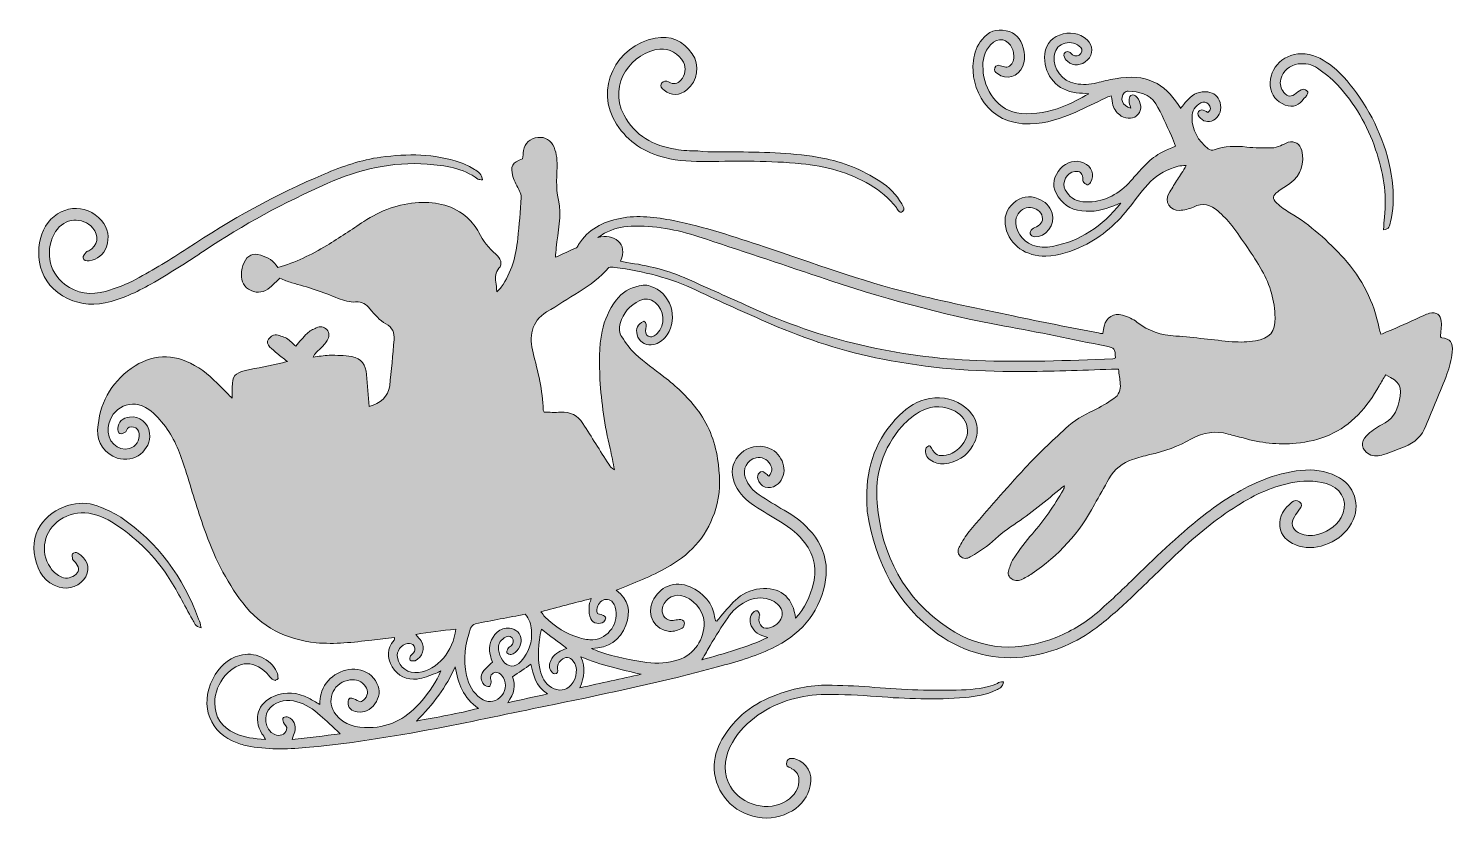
# Model space of a CAD drawing. Header units: inches. Extents: x 0.73 to 5.26, y 1.74 to 4.26.
import ezdxf

# ---------------------------------------------------------------- set-up
doc = ezdxf.new("R2010")
doc.units = ezdxf.units.IN
doc.header["$MEASUREMENT"] = 0
doc.layers.add('Calque 1', color=7, linetype='Continuous')

# ---------------------------------------------------------------- blocks, each defined once
blk = doc.blocks.new('block 3')
at = {"layer": 'Calque 1', "true_color": 0x571419}
h = blk.add_hatch(color=28, dxfattribs=at)
h.dxf.hatch_style = 2
edge = h.paths.add_edge_path()
edge.add_spline(control_points=[(1.5139, 2.1861), (1.5111, 2.1875), (1.5069, 2.1889), (1.5042, 2.1903), (1.5, 2.1931), (1.4972, 2.1972), (1.4944, 2.2014), (1.4514, 2.2514), (1.3986, 2.2514), (1.3556, 2.2014), (1.3347, 2.1764), (1.3222, 2.1472), (1.3222, 2.1153), (1.3222, 2.0694), (1.3444, 2.0375), (1.3861, 2.0181), (1.4153, 2.0042), (1.4472, 2.0014), (1.4833, 1.9986), (1.4792, 2.0069), (1.4764, 2.0111), (1.4722, 2.0167), (1.4431, 2.0653), (1.4583, 2.1139), (1.5111, 2.1361), (1.5486, 2.1514), (1.5847, 2.1486), (1.6208, 2.1292), (1.6319, 2.1236), (1.6431, 2.1167), (1.6556, 2.1097), (1.6569, 2.1222), (1.6569, 2.1333), (1.6597, 2.1431), (1.6722, 2.1931), (1.7264, 2.2278), (1.7764, 2.2208), (1.8042, 2.2167), (1.825, 2.2014), (1.8375, 2.1764), (1.8486, 2.1542), (1.8458, 2.1319), (1.8306, 2.1111), (1.8167, 2.0917), (1.7986, 2.0833), (1.775, 2.0861), (1.7569, 2.0875), (1.7444, 2.1), (1.7458, 2.1167), (1.7458, 2.1208), (1.7472, 2.1278), (1.7514, 2.1292), (1.7542, 2.1306), (1.7611, 2.1292), (1.7639, 2.1278), (1.7708, 2.125), (1.7778, 2.1194), (1.7847, 2.1181), (1.7889, 2.1181), (1.7944, 2.1236), (1.7986, 2.1278), (1.8111, 2.1417), (1.8097, 2.1583), (1.7972, 2.1722), (1.7833, 2.1875), (1.7639, 2.1903), (1.7444, 2.1861), (1.6944, 2.175), (1.675, 2.1181), (1.7069, 2.0778), (1.7347, 2.0431), (1.7722, 2.0347), (1.8125, 2.0361), (1.8819, 2.0375), (1.9361, 2.0681), (1.9806, 2.1222), (2.0042, 2.1514), (2.0264, 2.1806), (2.0403, 2.2167), (2.0347, 2.2139), (2.0306, 2.2097), (2.0236, 2.2083), (2.0042, 2.2014), (1.9847, 2.1931), (1.9653, 2.1903), (1.9319, 2.1861), (1.9042, 2.2), (1.8861, 2.2292), (1.8694, 2.2583), (1.8681, 2.2861), (1.8917, 2.3139), (1.8931, 2.3153), (1.8931, 2.3167), (1.8931, 2.3222), (1.8681, 2.3194), (1.8444, 2.3167), (1.8208, 2.3139), (1.7625, 2.3069), (1.7028, 2.3), (1.6444, 2.3056), (1.5486, 2.3153), (1.4694, 2.3556), (1.4111, 2.4319), (1.3569, 2.5028), (1.3181, 2.5833), (1.2889, 2.6667), (1.2667, 2.7292), (1.2486, 2.7917), (1.2292, 2.8542), (1.2139, 2.9028), (1.1958, 2.9514), (1.1653, 2.9917), (1.15, 3.0111), (1.1333, 3.0319), (1.1125, 3.0458), (1.0583, 3.0847), (0.9931, 3.0542), (0.9833, 2.9889), (0.9778, 2.9472), (1.0139, 2.9111), (1.0514, 2.9222), (1.0722, 2.9278), (1.0847, 2.9486), (1.0819, 2.9694), (1.0806, 2.9806), (1.075, 2.9875), (1.0639, 2.9903), (1.0528, 2.9931), (1.0458, 2.9889), (1.0417, 2.9792), (1.0403, 2.9764), (1.0389, 2.9736), (1.0375, 2.9736), (1.0319, 2.9708), (1.025, 2.9681), (1.0208, 2.9694), (1.0167, 2.9722), (1.0125, 2.9806), (1.0139, 2.9861), (1.0153, 3.0056), (1.0306, 3.0208), (1.0514, 3.0222), (1.0833, 3.0264), (1.1111, 3.0028), (1.1153, 2.9708), (1.1208, 2.9167), (1.0667, 2.875), (1.0125, 2.8917), (0.975, 2.9042), (0.9472, 2.9417), (0.95, 2.9819), (0.9556, 3.0625), (0.9903, 3.1292), (1.0569, 3.1764), (1.1208, 3.2222), (1.1903, 3.225), (1.2583, 3.1861), (1.2944, 3.1667), (1.3222, 3.1375), (1.3514, 3.1083), (1.3583, 3.1014), (1.3653, 3.0931), (1.3778, 3.0819), (1.3778, 3.0972), (1.3778, 3.1069), (1.3778, 3.1167), (1.3778, 3.1528), (1.3847, 3.1611), (1.4194, 3.1694), (1.4583, 3.1778), (1.4986, 3.1861), (1.5375, 3.1944), (1.5417, 3.1958), (1.5444, 3.1958), (1.5528, 3.1986), (1.5403, 3.2083), (1.5306, 3.2153), (1.5208, 3.2236), (1.5125, 3.2306), (1.5042, 3.2375), (1.4972, 3.2444), (1.4903, 3.2514), (1.4861, 3.2611), (1.4931, 3.2694), (1.4986, 3.2764), (1.5069, 3.2833), (1.5139, 3.2833), (1.5264, 3.2819), (1.5389, 3.2778), (1.55, 3.2722), (1.5611, 3.2653), (1.5708, 3.2556), (1.5792, 3.2472), (1.5917, 3.2611), (1.6028, 3.275), (1.6153, 3.2875), (1.6236, 3.2958), (1.6347, 3.3), (1.6444, 3.3056), (1.6569, 3.3111), (1.6694, 3.3097), (1.6778, 3.3), (1.6875, 3.2889), (1.6861, 3.2764), (1.6792, 3.2653), (1.6736, 3.2556), (1.6653, 3.2472), (1.6569, 3.2389), (1.6486, 3.2306), (1.6403, 3.2236), (1.6347, 3.2125), (1.6514, 3.2139), (1.6681, 3.2181), (1.6861, 3.2181), (1.7097, 3.2181), (1.7333, 3.2181), (1.7569, 3.2139), (1.7889, 3.2069), (1.8014, 3.1889), (1.8042, 3.1569), (1.8069, 3.1236), (1.8097, 3.0903), (1.8125, 3.0556), (1.8472, 3.0639), (1.875, 3.0889), (1.8778, 3.1208), (1.8833, 3.1694), (1.8875, 3.2194), (1.8917, 3.2681), (1.8931, 3.2903), (1.8875, 3.3056), (1.8653, 3.3181), (1.8458, 3.3292), (1.8306, 3.3472), (1.8153, 3.3653), (1.8028, 3.3806), (1.7917, 3.3889), (1.7694, 3.3875), (1.7514, 3.3861), (1.7319, 3.3917), (1.7139, 3.3986), (1.6667, 3.4194), (1.6167, 3.4347), (1.5667, 3.4486), (1.5542, 3.4528), (1.5417, 3.4569), (1.5292, 3.4625), (1.5181, 3.4528), (1.5083, 3.4431), (1.4972, 3.4333), (1.4792, 3.4181), (1.4597, 3.4139), (1.4375, 3.4236), (1.4153, 3.4333), (1.4069, 3.4528), (1.4069, 3.475), (1.4069, 3.4875), (1.4097, 3.5014), (1.4153, 3.5125), (1.425, 3.5361), (1.4444, 3.5431), (1.4681, 3.5361), (1.4903, 3.5292), (1.5111, 3.5181), (1.5222, 3.4972), (1.5792, 3.5125), (1.6292, 3.5375), (1.6778, 3.5667), (1.7181, 3.5917), (1.7569, 3.6167), (1.7958, 3.6431), (1.8486, 3.6778), (1.9069, 3.7), (1.9708, 3.7028), (2.0278, 3.7056), (2.0806, 3.6944), (2.125, 3.6542), (2.1389, 3.6417), (2.1528, 3.625), (2.1611, 3.6083), (2.175, 3.5819), (2.1917, 3.5583), (2.2153, 3.5389), (2.2222, 3.5333), (2.2278, 3.525), (2.2306, 3.5167), (2.2319, 3.5097), (2.2306, 3.5), (2.225, 3.4944), (2.2139, 3.4806), (2.2125, 3.4667), (2.2153, 3.45), (2.2167, 3.4417), (2.2167, 3.4333), (2.2181, 3.4194), (2.225, 3.4264), (2.2292, 3.4306), (2.2319, 3.4347), (2.2653, 3.4806), (2.2792, 3.5333), (2.2847, 3.5889), (2.2889, 3.6319), (2.2931, 3.675), (2.2958, 3.7194), (2.2958, 3.7264), (2.2931, 3.7333), (2.2903, 3.7389), (2.2833, 3.7542), (2.2736, 3.7694), (2.2694, 3.7861), (2.2597, 3.8181), (2.2667, 3.8306), (2.3, 3.8417), (2.3014, 3.85), (2.3014, 3.8583), (2.3028, 3.8681), (2.3069, 3.8917), (2.3236, 3.9069), (2.3486, 3.9097), (2.3708, 3.9125), (2.3917, 3.9), (2.4, 3.8792), (2.4042, 3.8681), (2.4069, 3.8569), (2.4083, 3.8458), (2.4097, 3.8417), (2.4083, 3.8361), (2.4097, 3.8306), (2.4097, 3.7903), (2.4042, 3.7514), (2.4139, 3.7111), (2.425, 3.6611), (2.4125, 3.6097), (2.4069, 3.5597), (2.4056, 3.55), (2.4056, 3.5403), (2.4042, 3.5292), (2.4278, 3.5403), (2.45, 3.55), (2.4708, 3.5597), (2.4736, 3.5611), (2.4764, 3.5653), (2.4778, 3.5694), (2.5083, 3.6181), (2.5542, 3.6417), (2.6097, 3.6528), (2.6667, 3.6639), (2.7222, 3.6569), (2.7792, 3.6458), (2.8778, 3.6264), (2.9722, 3.5944), (3.0681, 3.5625), (3.2222, 3.5111), (3.375, 3.4542), (3.5333, 3.4153), (3.6403, 3.3875), (3.75, 3.3667), (3.8583, 3.3431), (3.9486, 3.3236), (4.0389, 3.3069), (4.1292, 3.2889), (4.1333, 3.2875), (4.1375, 3.2875), (4.1431, 3.2875), (4.1444, 3.2958), (4.1458, 3.3042), (4.1472, 3.3111), (4.1542, 3.3389), (4.1778, 3.3528), (4.2056, 3.3458), (4.2139, 3.3431), (4.2222, 3.3403), (4.2306, 3.3361), (4.2375, 3.3319), (4.2458, 3.3292), (4.2514, 3.3236), (4.2875, 3.2944), (4.3292, 3.2819), (4.375, 3.2792), (4.4347, 3.275), (4.4944, 3.2667), (4.5542, 3.2611), (4.5792, 3.2597), (4.6042, 3.2597), (4.6278, 3.2639), (4.6722, 3.2708), (4.6917, 3.2931), (4.6903, 3.3375), (4.6889, 3.3903), (4.675, 3.4417), (4.6486, 3.4875), (4.6194, 3.5375), (4.5861, 3.5847), (4.5528, 3.6306), (4.5403, 3.6472), (4.5236, 3.6625), (4.5083, 3.6764), (4.4861, 3.6958), (4.4611, 3.7042), (4.4306, 3.6889), (4.4167, 3.6819), (4.4014, 3.6792), (4.3861, 3.6778), (4.3597, 3.6764), (4.3333, 3.7042), (4.3556, 3.7375), (4.3639, 3.75), (4.3722, 3.7639), (4.3806, 3.7764), (4.3889, 3.7889), (4.3972, 3.8028), (4.4083, 3.8208), (4.3972, 3.8194), (4.3889, 3.8208), (4.3819, 3.8181), (4.3486, 3.8083), (4.3181, 3.7944), (4.2944, 3.7694), (4.2708, 3.7444), (4.25, 3.7181), (4.2306, 3.6917), (4.1903, 3.6389), (4.1417, 3.5944), (4.0806, 3.5653), (4.0431, 3.5472), (4.0042, 3.5347), (3.9625, 3.5333), (3.9, 3.5306), (3.8472, 3.5681), (3.8347, 3.6236), (3.8278, 3.6542), (3.8361, 3.6806), (3.8597, 3.7014), (3.8819, 3.7222), (3.9097, 3.7264), (3.9375, 3.7153), (3.9597, 3.7069), (3.975, 3.6917), (3.9819, 3.6694), (3.9931, 3.6333), (3.9625, 3.5917), (3.925, 3.5944), (3.9208, 3.5944), (3.9139, 3.6), (3.9125, 3.6042), (3.9111, 3.6083), (3.9139, 3.6153), (3.9181, 3.6181), (3.9236, 3.6236), (3.9306, 3.625), (3.9375, 3.6292), (3.9528, 3.6389), (3.9556, 3.6542), (3.9458, 3.6694), (3.9361, 3.6833), (3.9181, 3.6903), (3.9, 3.6861), (3.8833, 3.6819), (3.8694, 3.6667), (3.8667, 3.6472), (3.8625, 3.6153), (3.8861, 3.5819), (3.9194, 3.5681), (3.9403, 3.5597), (3.9611, 3.5597), (3.9833, 3.5639), (4.0708, 3.5806), (4.1403, 3.6264), (4.2, 3.7014), (4.1889, 3.6972), (4.1833, 3.6944), (4.1778, 3.6931), (4.1458, 3.6792), (4.1125, 3.6722), (4.0764, 3.6764), (4.0389, 3.6806), (4.0125, 3.7), (3.9944, 3.7333), (3.9806, 3.7583), (3.9875, 3.7875), (4.0083, 3.8111), (4.0278, 3.8319), (4.0569, 3.8403), (4.0819, 3.8292), (4.1083, 3.8181), (4.1181, 3.7903), (4.1042, 3.7667), (4.1014, 3.7625), (4.0958, 3.7583), (4.0931, 3.7597), (4.0889, 3.7611), (4.0833, 3.7653), (4.0806, 3.7694), (4.0792, 3.7722), (4.0792, 3.7778), (4.0792, 3.7819), (4.0764, 3.7986), (4.0708, 3.8028), (4.0542, 3.8014), (4.0278, 3.7986), (4.0111, 3.7667), (4.0236, 3.7431), (4.0361, 3.7222), (4.0528, 3.7083), (4.0792, 3.7056), (4.1333, 3.7014), (4.1792, 3.7208), (4.2181, 3.7569), (4.2292, 3.7681), (4.2389, 3.7806), (4.25, 3.7917), (4.2958, 3.8444), (4.3083, 3.8542), (4.3736, 3.8819), (4.3694, 3.8931), (4.3667, 3.9042), (4.3611, 3.9153), (4.3444, 3.95), (4.3306, 3.9847), (4.3111, 4.0167), (4.2917, 4.05), (4.2569, 4.0542), (4.2236, 4.0569), (4.2194, 4.0569), (4.2139, 4.0542), (4.2111, 4.0514), (4.1958, 4.0347), (4.2042, 4.0097), (4.2319, 4.0028), (4.2292, 4.0125), (4.2264, 4.0194), (4.2264, 4.0264), (4.2264, 4.0319), (4.2278, 4.0403), (4.2319, 4.0431), (4.2389, 4.0486), (4.2458, 4.0431), (4.2514, 4.0375), (4.2653, 4.0208), (4.2681, 3.9972), (4.2556, 3.9833), (4.2431, 3.9681), (4.2194, 3.9667), (4.2014, 3.9778), (4.1889, 3.9861), (4.1792, 3.9972), (4.175, 4.0125), (4.1736, 4.0208), (4.1722, 4.0306), (4.1694, 4.0417), (4.1625, 4.0389), (4.1556, 4.0375), (4.15, 4.0347), (4.1194, 4.0194), (4.0875, 4.0042), (4.0569, 3.9903), (4.0111, 3.9694), (3.9639, 3.9542), (3.9125, 3.9528), (3.775, 3.9486), (3.7208, 4.0681), (3.7319, 4.1528), (3.7347, 4.1778), (3.7431, 4.2014), (3.7597, 4.2208), (3.7792, 4.2458), (3.8056, 4.2556), (3.8361, 4.2486), (3.8653, 4.2431), (3.8819, 4.2222), (3.8903, 4.1944), (3.8958, 4.175), (3.8972, 4.1556), (3.8889, 4.1361), (3.875, 4.1014), (3.8361, 4.0903), (3.8083, 4.1125), (3.8014, 4.1167), (3.7958, 4.1222), (3.8, 4.1306), (3.8042, 4.1389), (3.8111, 4.1403), (3.8181, 4.1375), (3.8292, 4.1333), (3.8403, 4.1292), (3.85, 4.1389), (3.8611, 4.15), (3.8611, 4.1625), (3.8597, 4.175), (3.8583, 4.1806), (3.8583, 4.1861), (3.8556, 4.1917), (3.8431, 4.2236), (3.8097, 4.2292), (3.7861, 4.2042), (3.7667, 4.1819), (3.7597, 4.1542), (3.7625, 4.1264), (3.7639, 4.0931), (3.775, 4.0625), (3.7958, 4.0347), (3.8181, 4.0056), (3.8472, 3.9903), (3.8833, 3.9861), (3.9292, 3.9819), (3.9722, 3.9903), (4.0139, 4.0069), (4.0431, 4.0181), (4.0708, 4.0319), (4.0986, 4.0486), (4.0847, 4.05), (4.0722, 4.05), (4.0583, 4.0514), (4, 4.0583), (3.9569, 4.1056), (3.9583, 4.1639), (3.9583, 4.1972), (3.975, 4.2236), (4.0056, 4.2347), (4.0375, 4.2472), (4.0681, 4.2417), (4.0931, 4.2194), (4.1125, 4.2014), (4.1125, 4.1736), (4.0944, 4.1556), (4.0764, 4.1375), (4.0486, 4.1347), (4.0306, 4.1514), (4.025, 4.1556), (4.0208, 4.1625), (4.0194, 4.1694), (4.0181, 4.1792), (4.0278, 4.1861), (4.0375, 4.1806), (4.0403, 4.1792), (4.0431, 4.175), (4.0472, 4.1722), (4.0569, 4.1653), (4.0667, 4.1681), (4.0736, 4.1764), (4.0806, 4.1861), (4.0764, 4.1944), (4.0681, 4.2), (4.0528, 4.2111), (4.0347, 4.2139), (4.0167, 4.2069), (3.9986, 4.2), (3.9903, 4.1861), (3.9889, 4.1667), (3.9847, 4.1264), (4.0139, 4.0889), (4.0556, 4.0806), (4.0792, 4.0764), (4.1014, 4.0778), (4.1236, 4.0833), (4.1431, 4.0875), (4.1625, 4.0931), (4.1819, 4.0958), (4.2792, 4.1153), (4.3417, 4.0792), (4.3819, 4.0139), (4.3847, 4.0097), (4.3875, 4.0069), (4.3903, 4.0014), (4.3986, 4.0125), (4.4056, 4.0222), (4.4139, 4.0306), (4.4306, 4.0486), (4.4514, 4.0569), (4.4764, 4.0542), (4.4958, 4.0514), (4.5097, 4.0417), (4.5153, 4.0208), (4.5208, 3.9986), (4.5153, 3.9792), (4.5, 3.9681), (4.4847, 3.9569), (4.4667, 3.9569), (4.4528, 3.9708), (4.4472, 3.9764), (4.4417, 3.9833), (4.4472, 3.9917), (4.4528, 3.9986), (4.4597, 3.9986), (4.4667, 3.9944), (4.4708, 3.9931), (4.4736, 3.9903), (4.4764, 3.9889), (4.4875, 3.9972), (4.4861, 4.0069), (4.4792, 4.0153), (4.4722, 4.0236), (4.4625, 4.0236), (4.4542, 4.0194), (4.4375, 4.0097), (4.425, 3.9944), (4.4264, 3.9736), (4.4264, 3.9319), (4.4458, 3.9), (4.4778, 3.8736), (4.4819, 3.8694), (4.4917, 3.8681), (4.4972, 3.8708), (4.5306, 3.8819), (4.5639, 3.8833), (4.6, 3.8792), (4.6264, 3.8764), (4.6528, 3.8764), (4.6792, 3.8764), (4.6889, 3.8764), (4.6986, 3.8806), (4.7069, 3.8833), (4.7153, 3.8861), (4.7236, 3.8917), (4.7319, 3.8944), (4.7528, 3.9), (4.7694, 3.8889), (4.775, 3.8681), (4.7833, 3.8306), (4.775, 3.7889), (4.7375, 3.7639), (4.725, 3.7556), (4.7111, 3.7472), (4.6986, 3.7375), (4.6819, 3.725), (4.6806, 3.7167), (4.6958, 3.7014), (4.7083, 3.6889), (4.7222, 3.6792), (4.7375, 3.6708), (4.8028, 3.6319), (4.8583, 3.5806), (4.9097, 3.525), (4.9667, 3.4611), (5.0042, 3.3875), (5.0208, 3.3028), (5.0222, 3.2972), (5.0236, 3.2917), (5.0264, 3.2847), (5.0389, 3.2903), (5.05, 3.2944), (5.0611, 3.2986), (5.0944, 3.3139), (5.1292, 3.3292), (5.1625, 3.3444), (5.1681, 3.3472), (5.175, 3.35), (5.1806, 3.3514), (5.2028, 3.3569), (5.2167, 3.3472), (5.2181, 3.325), (5.2194, 3.3083), (5.2167, 3.2931), (5.2153, 3.2764), (5.2167, 3.275), (5.2181, 3.2736), (5.2194, 3.2736), (5.2458, 3.2708), (5.2569, 3.2597), (5.2528, 3.2278), (5.25, 3.2042), (5.2444, 3.1806), (5.2361, 3.1583), (5.2153, 3.1028), (5.1917, 3.0486), (5.1694, 2.9944), (5.1569, 2.9625), (5.1333, 2.9403), (5.1014, 2.9278), (5.0792, 2.9194), (5.0569, 2.9097), (5.0347, 2.9028), (5.0194, 2.8986), (5.0042, 2.8958), (4.9889, 2.9042), (4.9639, 2.9181), (4.9597, 2.9431), (4.9806, 2.9625), (4.9944, 2.9764), (5.0111, 2.9889), (5.0278, 2.9972), (5.0625, 3.0125), (5.0764, 3.0389), (5.0847, 3.0722), (5.0958, 3.1181), (5.0875, 3.1347), (5.0417, 3.1556), (5.0347, 3.1444), (5.0278, 3.1333), (5.0208, 3.1208), (5.0014, 3.0875), (4.9806, 3.0569), (4.9542, 3.0292), (4.9, 2.9736), (4.8333, 2.9458), (4.7569, 2.9389), (4.7, 2.9333), (4.6431, 2.9403), (4.5889, 2.9556), (4.5736, 2.9597), (4.5569, 2.9639), (4.5417, 2.9681), (4.5014, 2.9792), (4.4625, 2.9736), (4.425, 2.9528), (4.3833, 2.9292), (4.3389, 2.9125), (4.2917, 2.9028), (4.2736, 2.8986), (4.2556, 2.8931), (4.2375, 2.8875), (4.2056, 2.8764), (4.1806, 2.8569), (4.1625, 2.8264), (4.1472, 2.7986), (4.1319, 2.7722), (4.1167, 2.7444), (4.0694, 2.6542), (4.0014, 2.5819), (3.9181, 2.525), (3.9069, 2.5181), (3.8958, 2.5111), (3.8833, 2.5056), (3.8722, 2.5014), (3.8597, 2.5014), (3.8514, 2.5097), (3.8417, 2.5181), (3.8403, 2.5306), (3.8458, 2.5417), (3.85, 2.5528), (3.8542, 2.5653), (3.8611, 2.575), (3.8792, 2.6014), (3.8986, 2.6278), (3.9194, 2.6514), (3.9556, 2.6944), (3.9889, 2.7403), (4.0167, 2.7903), (4.0194, 2.7944), (4.0208, 2.7986), (4.0208, 2.8042), (4.0153, 2.8), (4.0083, 2.7944), (4.0028, 2.7903), (3.9542, 2.7486), (3.9042, 2.7083), (3.85, 2.6736), (3.8222, 2.6556), (3.8, 2.6319), (3.7736, 2.6111), (3.7569, 2.5986), (3.7389, 2.5889), (3.7222, 2.5778), (3.7111, 2.5722), (3.7, 2.5708), (3.6903, 2.5806), (3.6806, 2.5903), (3.6819, 2.6028), (3.6889, 2.6125), (3.6972, 2.6278), (3.7069, 2.6444), (3.7181, 2.6583), (3.7764, 2.7264), (3.8347, 2.7944), (3.8958, 2.8597), (3.9361, 2.9042), (3.9806, 2.9444), (4.025, 2.9861), (4.0514, 3.0111), (4.0819, 3.0278), (4.1139, 3.0431), (4.1361, 3.0542), (4.1569, 3.0667), (4.1778, 3.0806), (4.1944, 3.0917), (4.2, 3.1083), (4.1986, 3.1278), (4.1972, 3.1431), (4.1944, 3.1569), (4.1931, 3.1736), (4.1847, 3.1736), (4.1778, 3.1736), (4.1708, 3.1736), (4.0736, 3.1708), (3.9764, 3.1667), (3.8806, 3.1667), (3.7333, 3.1653), (3.5875, 3.1778), (3.4444, 3.2056), (3.3208, 3.2292), (3.2028, 3.2681), (3.0875, 3.3181), (3.0083, 3.3528), (2.9292, 3.3875), (2.8514, 3.425), (2.7694, 3.4639), (2.6833, 3.4847), (2.5931, 3.4972), (2.5861, 3.4986), (2.5806, 3.4972), (2.5736, 3.4972), (2.5472, 3.4639), (2.5139, 3.4417), (2.4792, 3.4194), (2.4444, 3.3986), (2.4111, 3.3764), (2.3764, 3.3556), (2.3264, 3.3264), (2.3208, 3.275), (2.3333, 3.2264), (2.3486, 3.1667), (2.3639, 3.1069), (2.3653, 3.0444), (2.3653, 3.0431), (2.3667, 3.0417), (2.3681, 3.0375), (2.3847, 3.0375), (2.4028, 3.0361), (2.4208, 3.0375), (2.4514, 3.0389), (2.475, 3.0278), (2.4917, 3.0014), (2.5194, 2.9583), (2.5458, 2.9153), (2.5736, 2.8722), (2.5778, 2.8653), (2.5819, 2.8597), (2.5917, 2.8542), (2.5875, 2.8764), (2.5833, 2.9), (2.5778, 2.9222), (2.5611, 2.9944), (2.55, 3.0667), (2.5458, 3.1417), (2.5431, 3.1931), (2.5417, 3.2431), (2.5528, 3.2944), (2.5597, 3.3306), (2.575, 3.3625), (2.5972, 3.3931), (2.6153, 3.4181), (2.6403, 3.4319), (2.6708, 3.4389), (2.6875, 3.4431), (2.7014, 3.4403), (2.7167, 3.4333), (2.7778, 3.4069), (2.7958, 3.3222), (2.7514, 3.2736), (2.7403, 3.2611), (2.7264, 3.2528), (2.7083, 3.2514), (2.6875, 3.25), (2.6694, 3.2625), (2.6639, 3.2833), (2.6583, 3.3028), (2.6653, 3.3167), (2.6847, 3.3264), (2.6958, 3.3208), (2.6931, 3.3125), (2.6917, 3.3028), (2.6903, 3.2944), (2.6889, 3.2833), (2.6986, 3.2792), (2.7097, 3.2736), (2.7194, 3.2792), (2.7278, 3.2875), (2.7542, 3.3125), (2.7514, 3.3639), (2.7208, 3.3861), (2.7056, 3.3972), (2.6889, 3.4), (2.6722, 3.3917), (2.6403, 3.3764), (2.6194, 3.3528), (2.6097, 3.3194), (2.6056, 3.3042), (2.6069, 3.2889), (2.6153, 3.2764), (2.6278, 3.2569), (2.6417, 3.2375), (2.6583, 3.2222), (2.6875, 3.1958), (2.7181, 3.1736), (2.7486, 3.15), (2.7875, 3.1208), (2.8222, 3.0875), (2.8528, 3.0486), (2.8889, 3.0014), (2.9111, 2.9472), (2.9194, 2.8889), (2.9264, 2.8417), (2.9292, 2.7931), (2.9181, 2.7472), (2.8972, 2.6653), (2.8514, 2.6014), (2.7792, 2.5569), (2.7292, 2.525), (2.6736, 2.5028), (2.6194, 2.4806), (2.6125, 2.4778), (2.6056, 2.475), (2.5972, 2.4722), (2.6375, 2.4431), (2.6444, 2.4042), (2.6278, 2.3611), (2.6097, 2.3125), (2.5736, 2.2889), (2.5194, 2.2875), (2.5278, 2.2833), (2.5361, 2.2806), (2.5458, 2.2764), (2.5944, 2.2597), (2.6444, 2.25), (2.6944, 2.2431), (2.7278, 2.2389), (2.7625, 2.2403), (2.7944, 2.2514), (2.8458, 2.2681), (2.8778, 2.3167), (2.8764, 2.3708), (2.875, 2.4097), (2.8403, 2.4486), (2.8028, 2.4556), (2.775, 2.4611), (2.7458, 2.4389), (2.7431, 2.4111), (2.7417, 2.3917), (2.7569, 2.375), (2.7778, 2.3764), (2.7847, 2.3764), (2.7903, 2.3792), (2.7972, 2.3792), (2.8056, 2.3806), (2.8125, 2.3764), (2.8139, 2.3681), (2.8139, 2.3625), (2.8111, 2.3542), (2.8069, 2.3514), (2.7944, 2.3458), (2.7806, 2.3403), (2.7667, 2.3417), (2.7194, 2.3458), (2.6931, 2.3931), (2.7125, 2.4361), (2.7333, 2.4833), (2.7847, 2.5042), (2.8319, 2.4833), (2.875, 2.4639), (2.9042, 2.4319), (2.9111, 2.3833), (2.9111, 2.3806), (2.9125, 2.3792), (2.9125, 2.3764), (2.9125, 2.3764), (2.9139, 2.375), (2.9167, 2.3736), (2.9208, 2.3792), (2.925, 2.3847), (2.9292, 2.3903), (2.9472, 2.4097), (2.9639, 2.4306), (2.9833, 2.4472), (3.0069, 2.4667), (3.0347, 2.4764), (3.0653, 2.4778), (3.1236, 2.4792), (3.1611, 2.4444), (3.1667, 2.3833), (3.1972, 2.4153), (3.2139, 2.4528), (3.2236, 2.4944), (3.2361, 2.5458), (3.2236, 2.5903), (3.1903, 2.6306), (3.1681, 2.6583), (3.1389, 2.6778), (3.1083, 2.6958), (3.0806, 2.7125), (3.0528, 2.7292), (3.0264, 2.7472), (3.0014, 2.7639), (2.9833, 2.7875), (2.9722, 2.8153), (2.9611, 2.8458), (2.9639, 2.8736), (2.9861, 2.8986), (3.0069, 2.9236), (3.0347, 2.9333), (3.0681, 2.9278), (3.1139, 2.9194), (3.1431, 2.8681), (3.125, 2.8292), (3.1208, 2.8194), (3.1139, 2.8111), (3.1056, 2.8056), (3.0819, 2.7889), (3.0542, 2.8), (3.0472, 2.8264), (3.0458, 2.8319), (3.0472, 2.8403), (3.0514, 2.8444), (3.0569, 2.8514), (3.0639, 2.85), (3.0708, 2.8444), (3.075, 2.8417), (3.0778, 2.8375), (3.0819, 2.8347), (3.0944, 2.85), (3.0944, 2.8583), (3.0861, 2.8722), (3.0764, 2.8889), (3.0597, 2.8958), (3.0417, 2.8931), (3.0125, 2.8861), (2.9972, 2.8569), (3.0083, 2.8278), (3.0167, 2.8056), (3.0319, 2.7875), (3.0514, 2.775), (3.0778, 2.7583), (3.1042, 2.7417), (3.1306, 2.7264), (3.1597, 2.7097), (3.1875, 2.6903), (3.2097, 2.6653), (3.2403, 2.6333), (3.2597, 2.5958), (3.2639, 2.5514), (3.2653, 2.5306), (3.2639, 2.5097), (3.2597, 2.4903), (3.2389, 2.3944), (3.1792, 2.3292), (3.0917, 2.2875), (3.0361, 2.2611), (2.9778, 2.2444), (2.9194, 2.2292), (2.7486, 2.1819), (2.575, 2.1458), (2.4, 2.1097), (2.2847, 2.0861), (2.1681, 2.0611), (2.0528, 2.0389), (1.9111, 2.0111), (1.7681, 1.9875), (1.6236, 1.9736), (1.5611, 1.9681), (1.4986, 1.9653), (1.4361, 1.9764), (1.4222, 1.9792), (1.4069, 1.9819), (1.3931, 1.9875), (1.3097, 2.0181), (1.2708, 2.1028), (1.3167, 2.1917), (1.3347, 2.2278), (1.3625, 2.2542), (1.4014, 2.2653), (1.4458, 2.2792), (1.5014, 2.2542), (1.5194, 2.2125), (1.5222, 2.2069), (1.5222, 2.1986), (1.5236, 2.1917), (1.5181, 2.1875), (1.5153, 2.1875), (1.5139, 2.1861)], knot_values=[0, 0, 0, 0, 1, 1, 1, 2, 2, 2, 3, 3, 3, 4, 4, 4, 5, 5, 5, 6, 6, 6, 7, 7, 7, 8, 8, 8, 9, 9, 9, 10, 10, 10, 11, 11, 11, 12, 12, 12, 13, 13, 13, 14, 14, 14, 15, 15, 15, 16, 16, 16, 17, 17, 17, 18, 18, 18, 19, 19, 19, 20, 20, 20, 21, 21, 21, 22, 22, 22, 23, 23, 23, 24, 24, 24, 25, 25, 25, 26, 26, 26, 27, 27, 27, 28, 28, 28, 29, 29, 29, 30, 30, 30, 31, 31, 31, 32, 32, 32, 33, 33, 33, 34, 34, 34, 35, 35, 35, 36, 36, 36, 37, 37, 37, 38, 38, 38, 39, 39, 39, 40, 40, 40, 41, 41, 41, 42, 42, 42, 43, 43, 43, 44, 44, 44, 45, 45, 45, 46, 46, 46, 47, 47, 47, 48, 48, 48, 49, 49, 49, 50, 50, 50, 51, 51, 51, 52, 52, 52, 53, 53, 53, 54, 54, 54, 55, 55, 55, 56, 56, 56, 57, 57, 57, 58, 58, 58, 59, 59, 59, 60, 60, 60, 61, 61, 61, 62, 62, 62, 63, 63, 63, 64, 64, 64, 65, 65, 65, 66, 66, 66, 67, 67, 67, 68, 68, 68, 69, 69, 69, 70, 70, 70, 71, 71, 71, 72, 72, 72, 73, 73, 73, 74, 74, 74, 75, 75, 75, 76, 76, 76, 77, 77, 77, 78, 78, 78, 79, 79, 79, 80, 80, 80, 81, 81, 81, 82, 82, 82, 83, 83, 83, 84, 84, 84, 85, 85, 85, 86, 86, 86, 87, 87, 87, 88, 88, 88, 89, 89, 89, 90, 90, 90, 91, 91, 91, 92, 92, 92, 93, 93, 93, 94, 94, 94, 95, 95, 95, 96, 96, 96, 97, 97, 97, 98, 98, 98, 99, 99, 99, 100, 100, 100, 101, 101, 101, 102, 102, 102, 103, 103, 103, 104, 104, 104, 105, 105, 105, 106, 106, 106, 107, 107, 107, 108, 108, 108, 109, 109, 109, 110, 110, 110, 111, 111, 111, 112, 112, 112, 113, 113, 113, 114, 114, 114, 115, 115, 115, 116, 116, 116, 117, 117, 117, 118, 118, 118, 119, 119, 119, 120, 120, 120, 121, 121, 121, 122, 122, 122, 123, 123, 123, 124, 124, 124, 125, 125, 125, 126, 126, 126, 127, 127, 127, 128, 128, 128, 129, 129, 129, 130, 130, 130, 131, 131, 131, 132, 132, 132, 133, 133, 133, 134, 134, 134, 135, 135, 135, 136, 136, 136, 137, 137, 137, 138, 138, 138, 139, 139, 139, 140, 140, 140, 141, 141, 141, 142, 142, 142, 143, 143, 143, 144, 144, 144, 145, 145, 145, 146, 146, 146, 147, 147, 147, 148, 148, 148, 149, 149, 149, 150, 150, 150, 151, 151, 151, 152, 152, 152, 153, 153, 153, 154, 154, 154, 155, 155, 155, 156, 156, 156, 157, 157, 157, 158, 158, 158, 159, 159, 159, 160, 160, 160, 161, 161, 161, 162, 162, 162, 163, 163, 163, 164, 164, 164, 165, 165, 165, 166, 166, 166, 167, 167, 167, 168, 168, 168, 169, 169, 169, 170, 170, 170, 171, 171, 171, 172, 172, 172, 173, 173, 173, 174, 174, 174, 175, 175, 175, 176, 176, 176, 177, 177, 177, 178, 178, 178, 179, 179, 179, 180, 180, 180, 181, 181, 181, 182, 182, 182, 183, 183, 183, 184, 184, 184, 185, 185, 185, 186, 186, 186, 187, 187, 187, 188, 188, 188, 189, 189, 189, 190, 190, 190, 191, 191, 191, 192, 192, 192, 193, 193, 193, 194, 194, 194, 195, 195, 195, 196, 196, 196, 197, 197, 197, 198, 198, 198, 199, 199, 199, 200, 200, 200, 201, 201, 201, 202, 202, 202, 203, 203, 203, 204, 204, 204, 205, 205, 205, 206, 206, 206, 207, 207, 207, 208, 208, 208, 209, 209, 209, 210, 210, 210, 211, 211, 211, 212, 212, 212, 213, 213, 213, 214, 214, 214, 215, 215, 215, 216, 216, 216, 217, 217, 217, 218, 218, 218, 219, 219, 219, 220, 220, 220, 221, 221, 221, 222, 222, 222, 223, 223, 223, 224, 224, 224, 225, 225, 225, 226, 226, 226, 227, 227, 227, 228, 228, 228, 229, 229, 229, 230, 230, 230, 231, 231, 231, 232, 232, 232, 233, 233, 233, 234, 234, 234, 235, 235, 235, 236, 236, 236, 237, 237, 237, 238, 238, 238, 239, 239, 239, 240, 240, 240, 241, 241, 241, 242, 242, 242, 243, 243, 243, 244, 244, 244, 245, 245, 245, 246, 246, 246, 247, 247, 247, 248, 248, 248, 249, 249, 249, 250, 250, 250, 251, 251, 251, 252, 252, 252, 253, 253, 253, 254, 254, 254, 255, 255, 255, 256, 256, 256, 257, 257, 257, 258, 258, 258, 259, 259, 259, 260, 260, 260, 261, 261, 261, 262, 262, 262, 263, 263, 263, 264, 264, 264, 265, 265, 265, 266, 266, 266, 267, 267, 267, 268, 268, 268, 269, 269, 269, 270, 270, 270, 271, 271, 271, 272, 272, 272, 273, 273, 273, 274, 274, 274, 275, 275, 275, 276, 276, 276, 277, 277, 277, 278, 278, 278, 279, 279, 279, 280, 280, 280, 281, 281, 281, 282, 282, 282, 283, 283, 283, 284, 284, 284, 285, 285, 285, 286, 286, 286, 287, 287, 287, 288, 288, 288, 289, 289, 289, 290, 290, 290, 291, 291, 291, 292, 292, 292, 293, 293, 293, 294, 294, 294, 295, 295, 295, 296, 296, 296, 297, 297, 297, 298, 298, 298, 299, 299, 299, 300, 300, 300, 301, 301, 301, 302, 302, 302, 303, 303, 303, 304, 304, 304, 305, 305, 305, 306, 306, 306, 307, 307, 307, 308, 308, 308, 309, 309, 309, 310, 310, 310, 311, 311, 311, 312, 312, 312, 313, 313, 313, 314, 314, 314, 315, 315, 315, 316, 316, 316, 317, 317, 317, 318, 318, 318, 319, 319, 319, 320, 320, 320, 321, 321, 321, 322, 322, 322, 323, 323, 323, 324, 324, 324, 325, 325, 325, 326, 326, 326, 327, 327, 327, 328, 328, 328, 329, 329, 329, 330, 330, 330, 331, 331, 331, 332, 332, 332, 333, 333, 333, 334, 334, 334, 335, 335, 335, 336, 336, 336, 337, 337, 337, 338, 338, 338, 339, 339, 339, 340, 340, 340, 341, 341, 341, 342, 342, 342, 343, 343, 343, 344, 344, 344, 345, 345, 345, 346, 346, 346, 347, 347, 347, 348, 348, 348, 349, 349, 349, 350, 350, 350, 351, 351, 351, 352, 352, 352, 353, 353, 353, 354, 354, 354, 355, 355, 355, 356, 356, 356, 357, 357, 357, 358, 358, 358, 359, 359, 359, 360, 360, 360, 361, 361, 361, 362, 362, 362, 363, 363, 363, 364, 364, 364, 365, 365, 365, 366, 366, 366, 367, 367, 367, 368, 368, 368, 369, 369, 369, 370, 370, 370, 371, 371, 371, 372, 372, 372, 373, 373, 373, 374, 374, 374, 375, 375, 375, 376, 376, 376, 377, 377, 377, 378, 378, 378, 379, 379, 379, 380, 380, 380, 381, 381, 381, 382, 382, 382, 383, 383, 383, 384, 384, 384, 385, 385, 385, 386, 386, 386, 387, 387, 387, 388, 388, 388, 389, 389, 389, 389], degree=3, periodic=1)
edge = h.paths.add_edge_path()
edge.add_spline(control_points=[(2.6111, 3.5167), (2.6181, 3.5153), (2.6236, 3.5139), (2.6306, 3.5125), (2.6972, 3.5042), (2.7625, 3.4875), (2.825, 3.4597), (2.8903, 3.4306), (2.9556, 3.4014), (3.0208, 3.3722), (3.25, 3.2667), (3.4903, 3.2111), (3.7431, 3.2014), (3.8875, 3.1958), (4.0306, 3.2014), (4.175, 3.2069), (4.1778, 3.2069), (4.1806, 3.2083), (4.1833, 3.2097), (4.1819, 3.2389), (4.1806, 3.2417), (4.1542, 3.2472), (4.0458, 3.2681), (3.9389, 3.2917), (3.8306, 3.3111), (3.6306, 3.3472), (3.4361, 3.4014), (3.2431, 3.4667), (3.1153, 3.5097), (2.9875, 3.5528), (2.8597, 3.5944), (2.7903, 3.6167), (2.7181, 3.6319), (2.6444, 3.6278), (2.6139, 3.6264), (2.5861, 3.6194), (2.5597, 3.6056), (2.5528, 3.6014), (2.5458, 3.5958), (2.5389, 3.5917), (2.5903, 3.6056), (2.6361, 3.5736), (2.6111, 3.5167)], knot_values=[0, 0, 0, 0, 1, 1, 1, 2, 2, 2, 3, 3, 3, 4, 4, 4, 5, 5, 5, 6, 6, 6, 7, 7, 7, 8, 8, 8, 9, 9, 9, 10, 10, 10, 11, 11, 11, 12, 12, 12, 13, 13, 13, 14, 14, 14, 14], degree=3, periodic=1)
edge = h.paths.add_edge_path()
edge.add_spline(control_points=[(2.2042, 2.2444), (2.2028, 2.25), (2.1986, 2.2583), (2.1972, 2.2681), (2.1903, 2.2958), (2.1986, 2.3194), (2.2194, 2.3389), (2.2306, 2.3486), (2.2431, 2.3528), (2.2583, 2.3514), (2.2792, 2.35), (2.2944, 2.3347), (2.2958, 2.3153), (2.2972, 2.2972), (2.2806, 2.2708), (2.2639, 2.2681), (2.2597, 2.2667), (2.2528, 2.2708), (2.25, 2.2736), (2.2486, 2.275), (2.2514, 2.2819), (2.2528, 2.2861), (2.2556, 2.2903), (2.2597, 2.2931), (2.2639, 2.2958), (2.2694, 2.3028), (2.2736, 2.3125), (2.2667, 2.3208), (2.2597, 2.3292), (2.25, 2.3264), (2.2417, 2.3208), (2.2278, 2.3125), (2.2208, 2.2986), (2.2236, 2.2833), (2.225, 2.2722), (2.2292, 2.2597), (2.2361, 2.25), (2.2528, 2.2264), (2.2764, 2.225), (2.2958, 2.2472), (2.3194, 2.275), (2.3319, 2.3083), (2.3278, 2.3458), (2.3264, 2.3639), (2.3222, 2.3819), (2.3083, 2.3958), (2.2556, 2.3861), (2.2028, 2.3764), (2.15, 2.3653), (2.1444, 2.3639), (2.1375, 2.3569), (2.1347, 2.3514), (2.1181, 2.3028), (2.1097, 2.2528), (2.1222, 2.2014), (2.1292, 2.1722), (2.1417, 2.1472), (2.1667, 2.1292), (2.1875, 2.1139), (2.2097, 2.1153), (2.2278, 2.1319), (2.2458, 2.1486), (2.2514, 2.1736), (2.2389, 2.1944), (2.2319, 2.2069), (2.2208, 2.2139), (2.2111, 2.2111), (2.1972, 2.2056), (2.1958, 2.1958), (2.2, 2.1833), (2.2, 2.1819), (2.2, 2.1819), (2.2, 2.1806), (2.1986, 2.175), (2.1972, 2.1667), (2.1944, 2.1667), (2.1889, 2.1653), (2.1806, 2.1681), (2.1778, 2.1722), (2.1667, 2.1847), (2.1653, 2.2), (2.175, 2.2139), (2.1806, 2.2222), (2.1917, 2.2319), (2.2042, 2.2444)], knot_values=[0, 0, 0, 0, 1, 1, 1, 2, 2, 2, 3, 3, 3, 4, 4, 4, 5, 5, 5, 6, 6, 6, 7, 7, 7, 8, 8, 8, 9, 9, 9, 10, 10, 10, 11, 11, 11, 12, 12, 12, 13, 13, 13, 14, 14, 14, 15, 15, 15, 16, 16, 16, 17, 17, 17, 18, 18, 18, 19, 19, 19, 20, 20, 20, 21, 21, 21, 22, 22, 22, 23, 23, 23, 24, 24, 24, 25, 25, 25, 26, 26, 26, 27, 27, 27, 28, 28, 28, 28], degree=3, periodic=1)
edge = h.paths.add_edge_path()
edge.add_spline(control_points=[(3.0792, 2.3222), (3.0514, 2.3292), (3.0347, 2.3389), (3.0264, 2.3597), (3.0194, 2.3764), (3.0222, 2.3903), (3.0333, 2.4028), (3.0361, 2.4056), (3.0431, 2.4083), (3.0458, 2.4069), (3.0486, 2.4056), (3.0514, 2.4), (3.0528, 2.3958), (3.0542, 2.3931), (3.0514, 2.3889), (3.0514, 2.3861), (3.0472, 2.3611), (3.0653, 2.3444), (3.0889, 2.3542), (3.1069, 2.3611), (3.1222, 2.375), (3.125, 2.3944), (3.1264, 2.4139), (3.1139, 2.4264), (3.0986, 2.4361), (3.0944, 2.4389), (3.0889, 2.4417), (3.0833, 2.4431), (3.0583, 2.4514), (3.0333, 2.4486), (3.0097, 2.4361), (2.9861, 2.4236), (2.9653, 2.4069), (2.9514, 2.3847), (2.9319, 2.3569), (2.9139, 2.3264), (2.8958, 2.2972), (2.8875, 2.2833), (2.8806, 2.2694), (2.8694, 2.2514), (2.9431, 2.2722), (3.0111, 2.2903), (3.0792, 2.3222)], knot_values=[0, 0, 0, 0, 1, 1, 1, 2, 2, 2, 3, 3, 3, 4, 4, 4, 5, 5, 5, 6, 6, 6, 7, 7, 7, 8, 8, 8, 9, 9, 9, 10, 10, 10, 11, 11, 11, 12, 12, 12, 13, 13, 13, 14, 14, 14, 14], degree=3, periodic=1)
edge = h.paths.add_edge_path()
edge.add_spline(control_points=[(2.5181, 2.4458), (2.4639, 2.4319), (2.4125, 2.4181), (2.3583, 2.4042), (2.3639, 2.3972), (2.3667, 2.3917), (2.3708, 2.3875), (2.4028, 2.3556), (2.4389, 2.3333), (2.4819, 2.3208), (2.4958, 2.3167), (2.5097, 2.3139), (2.5236, 2.3153), (2.5722, 2.3167), (2.6097, 2.3722), (2.5944, 2.4181), (2.5903, 2.4292), (2.5847, 2.4417), (2.5694, 2.4431), (2.5569, 2.4444), (2.5444, 2.4361), (2.5389, 2.4222), (2.5361, 2.4153), (2.5347, 2.4056), (2.5375, 2.3986), (2.5389, 2.3958), (2.5486, 2.3958), (2.5542, 2.3931), (2.5583, 2.3917), (2.5639, 2.3875), (2.5639, 2.3847), (2.5639, 2.3806), (2.5611, 2.375), (2.5583, 2.3722), (2.5458, 2.3625), (2.5236, 2.3653), (2.5167, 2.3819), (2.5111, 2.3917), (2.5111, 2.4056), (2.5111, 2.4167), (2.5097, 2.4264), (2.5153, 2.4347), (2.5181, 2.4458)], knot_values=[0, 0, 0, 0, 1, 1, 1, 2, 2, 2, 3, 3, 3, 4, 4, 4, 5, 5, 5, 6, 6, 6, 7, 7, 7, 8, 8, 8, 9, 9, 9, 10, 10, 10, 11, 11, 11, 12, 12, 12, 13, 13, 13, 14, 14, 14, 14], degree=3, periodic=1)
edge = h.paths.add_edge_path()
edge.add_spline(control_points=[(1.7208, 2.0167), (1.6958, 2.0389), (1.6764, 2.0583), (1.6569, 2.075), (1.6347, 2.0944), (1.6111, 2.1111), (1.5833, 2.1181), (1.5528, 2.1264), (1.5236, 2.1222), (1.5, 2.1014), (1.4736, 2.0778), (1.4806, 2.0292), (1.5125, 2.0139), (1.5278, 2.0069), (1.5458, 2.0139), (1.55, 2.0292), (1.5542, 2.0403), (1.5444, 2.0444), (1.5403, 2.0528), (1.5389, 2.0569), (1.5375, 2.0653), (1.5403, 2.0681), (1.5431, 2.0708), (1.5514, 2.0708), (1.5556, 2.0694), (1.5736, 2.0625), (1.5819, 2.0431), (1.5764, 2.0222), (1.575, 2.0153), (1.5708, 2.0097), (1.5681, 1.9986), (1.6194, 2.0042), (1.6681, 2.0097), (1.7208, 2.0167)], knot_values=[0, 0, 0, 0, 1, 1, 1, 2, 2, 2, 3, 3, 3, 4, 4, 4, 5, 5, 5, 6, 6, 6, 7, 7, 7, 8, 8, 8, 9, 9, 9, 10, 10, 10, 11, 11, 11, 11], degree=3, periodic=1)
edge = h.paths.add_edge_path()
edge.add_spline(control_points=[(1.9611, 2.3319), (1.9681, 2.3222), (1.9736, 2.3181), (1.9778, 2.3111), (1.9917, 2.2889), (1.9819, 2.2583), (1.9583, 2.2486), (1.9542, 2.2472), (1.9458, 2.2472), (1.9431, 2.25), (1.9403, 2.2528), (1.9417, 2.2597), (1.9444, 2.2639), (1.9458, 2.2681), (1.95, 2.2694), (1.9528, 2.2722), (1.9583, 2.2792), (1.9597, 2.2861), (1.9556, 2.2944), (1.95, 2.3028), (1.9431, 2.3042), (1.9347, 2.3028), (1.9139, 2.3), (1.8986, 2.2778), (1.9028, 2.2583), (1.9083, 2.2264), (1.9361, 2.2069), (1.9694, 2.2111), (2.0292, 2.2194), (2.0806, 2.2792), (2.0875, 2.3486), (2.0444, 2.3444), (2.0042, 2.3389), (1.9611, 2.3319)], knot_values=[0, 0, 0, 0, 1, 1, 1, 2, 2, 2, 3, 3, 3, 4, 4, 4, 5, 5, 5, 6, 6, 6, 7, 7, 7, 8, 8, 8, 9, 9, 9, 10, 10, 10, 11, 11, 11, 11], degree=3, periodic=1)
edge = h.paths.add_edge_path()
edge.add_spline(control_points=[(2.3597, 2.3486), (2.35, 2.3028), (2.3458, 2.2611), (2.3556, 2.2181), (2.3611, 2.1958), (2.3708, 2.1764), (2.3917, 2.1639), (2.4153, 2.15), (2.4375, 2.1528), (2.4542, 2.1722), (2.4736, 2.1931), (2.4764, 2.2292), (2.4611, 2.2472), (2.45, 2.2611), (2.4361, 2.2625), (2.4222, 2.25), (2.4139, 2.2431), (2.4083, 2.2333), (2.4111, 2.2222), (2.4125, 2.2153), (2.4111, 2.2069), (2.4028, 2.2069), (2.3972, 2.2069), (2.3917, 2.2125), (2.3889, 2.2181), (2.3819, 2.2306), (2.3861, 2.2431), (2.3931, 2.2556), (2.4042, 2.2722), (2.4208, 2.2819), (2.4403, 2.2875), (2.4125, 2.3083), (2.3875, 2.3278), (2.3597, 2.3486)], knot_values=[0, 0, 0, 0, 1, 1, 1, 2, 2, 2, 3, 3, 3, 4, 4, 4, 5, 5, 5, 6, 6, 6, 7, 7, 7, 8, 8, 8, 9, 9, 9, 10, 10, 10, 11, 11, 11, 11], degree=3, periodic=1)
edge = h.paths.add_edge_path()
edge.add_spline(control_points=[(1.9625, 2.0569), (2.0306, 2.0694), (2.0944, 2.0806), (2.1597, 2.0972), (2.1111, 2.1306), (2.0944, 2.1764), (2.0861, 2.2292), (2.0569, 2.1653), (2.0167, 2.1097), (1.9625, 2.0569)], knot_values=[0, 0, 0, 0, 1, 1, 1, 2, 2, 2, 3, 3, 3, 3], degree=3, periodic=1)
edge = h.paths.add_edge_path()
edge.add_spline(control_points=[(2.4847, 2.2611), (2.5014, 2.2264), (2.4958, 2.1972), (2.4819, 2.1625), (2.55, 2.1778), (2.6139, 2.1917), (2.6764, 2.2056), (2.6125, 2.2208), (2.55, 2.2333), (2.4847, 2.2611)], knot_values=[0, 0, 0, 0, 1, 1, 1, 2, 2, 2, 3, 3, 3, 3], degree=3, periodic=1)
edge = h.paths.add_edge_path()
edge.add_spline(control_points=[(2.2681, 2.1972), (2.2792, 2.1708), (2.2736, 2.1444), (2.2528, 2.1153), (2.2972, 2.125), (2.3361, 2.1333), (2.3792, 2.1431), (2.3417, 2.1681), (2.3333, 2.2042), (2.3264, 2.2375), (2.3069, 2.2236), (2.2889, 2.2111), (2.2681, 2.1972)], knot_values=[0, 0, 0, 0, 1, 1, 1, 2, 2, 2, 3, 3, 3, 4, 4, 4, 4], degree=3, periodic=1)
at = {"layer": 'Calque 1', "lineweight": 0}
for points, knots in [([(1.5139, 2.1861), (1.5111, 2.1875), (1.5069, 2.1889), (1.5042, 2.1903), (1.5, 2.1931), (1.4972, 2.1972), (1.4944, 2.2014), (1.4514, 2.2514), (1.3986, 2.2514), (1.3556, 2.2014), (1.3347, 2.1764), (1.3222, 2.1472), (1.3222, 2.1153), (1.3222, 2.0694), (1.3444, 2.0375), (1.3861, 2.0181), (1.4153, 2.0042), (1.4472, 2.0014), (1.4833, 1.9986), (1.4792, 2.0069), (1.4764, 2.0111), (1.4722, 2.0167), (1.4431, 2.0653), (1.4583, 2.1139), (1.5111, 2.1361), (1.5486, 2.1514), (1.5847, 2.1486), (1.6208, 2.1292), (1.6319, 2.1236), (1.6431, 2.1167), (1.6556, 2.1097), (1.6569, 2.1222), (1.6569, 2.1333), (1.6597, 2.1431), (1.6722, 2.1931), (1.7264, 2.2278), (1.7764, 2.2208), (1.8042, 2.2167), (1.825, 2.2014), (1.8375, 2.1764), (1.8486, 2.1542), (1.8458, 2.1319), (1.8306, 2.1111), (1.8167, 2.0917), (1.7986, 2.0833), (1.775, 2.0861), (1.7569, 2.0875), (1.7444, 2.1), (1.7458, 2.1167), (1.7458, 2.1208), (1.7472, 2.1278), (1.7514, 2.1292), (1.7542, 2.1306), (1.7611, 2.1292), (1.7639, 2.1278), (1.7708, 2.125), (1.7778, 2.1194), (1.7847, 2.1181), (1.7889, 2.1181), (1.7944, 2.1236), (1.7986, 2.1278), (1.8111, 2.1417), (1.8097, 2.1583), (1.7972, 2.1722), (1.7833, 2.1875), (1.7639, 2.1903), (1.7444, 2.1861), (1.6944, 2.175), (1.675, 2.1181), (1.7069, 2.0778), (1.7347, 2.0431), (1.7722, 2.0347), (1.8125, 2.0361), (1.8819, 2.0375), (1.9361, 2.0681), (1.9806, 2.1222), (2.0042, 2.1514), (2.0264, 2.1806), (2.0403, 2.2167), (2.0347, 2.2139), (2.0306, 2.2097), (2.0236, 2.2083), (2.0042, 2.2014), (1.9847, 2.1931), (1.9653, 2.1903), (1.9319, 2.1861), (1.9042, 2.2), (1.8861, 2.2292), (1.8694, 2.2583), (1.8681, 2.2861), (1.8917, 2.3139), (1.8931, 2.3153), (1.8931, 2.3167), (1.8931, 2.3222), (1.8681, 2.3194), (1.8444, 2.3167), (1.8208, 2.3139), (1.7625, 2.3069), (1.7028, 2.3), (1.6444, 2.3056), (1.5486, 2.3153), (1.4694, 2.3556), (1.4111, 2.4319), (1.3569, 2.5028), (1.3181, 2.5833), (1.2889, 2.6667), (1.2667, 2.7292), (1.2486, 2.7917), (1.2292, 2.8542), (1.2139, 2.9028), (1.1958, 2.9514), (1.1653, 2.9917), (1.15, 3.0111), (1.1333, 3.0319), (1.1125, 3.0458), (1.0583, 3.0847), (0.9931, 3.0542), (0.9833, 2.9889), (0.9778, 2.9472), (1.0139, 2.9111), (1.0514, 2.9222), (1.0722, 2.9278), (1.0847, 2.9486), (1.0819, 2.9694), (1.0806, 2.9806), (1.075, 2.9875), (1.0639, 2.9903), (1.0528, 2.9931), (1.0458, 2.9889), (1.0417, 2.9792), (1.0403, 2.9764), (1.0389, 2.9736), (1.0375, 2.9736), (1.0319, 2.9708), (1.025, 2.9681), (1.0208, 2.9694), (1.0167, 2.9722), (1.0125, 2.9806), (1.0139, 2.9861), (1.0153, 3.0056), (1.0306, 3.0208), (1.0514, 3.0222), (1.0833, 3.0264), (1.1111, 3.0028), (1.1153, 2.9708), (1.1208, 2.9167), (1.0667, 2.875), (1.0125, 2.8917), (0.975, 2.9042), (0.9472, 2.9417), (0.95, 2.9819), (0.9556, 3.0625), (0.9903, 3.1292), (1.0569, 3.1764), (1.1208, 3.2222), (1.1903, 3.225), (1.2583, 3.1861), (1.2944, 3.1667), (1.3222, 3.1375), (1.3514, 3.1083), (1.3583, 3.1014), (1.3653, 3.0931), (1.3778, 3.0819), (1.3778, 3.0972), (1.3778, 3.1069), (1.3778, 3.1167), (1.3778, 3.1528), (1.3847, 3.1611), (1.4194, 3.1694), (1.4583, 3.1778), (1.4986, 3.1861), (1.5375, 3.1944), (1.5417, 3.1958), (1.5444, 3.1958), (1.5528, 3.1986), (1.5403, 3.2083), (1.5306, 3.2153), (1.5208, 3.2236), (1.5125, 3.2306), (1.5042, 3.2375), (1.4972, 3.2444), (1.4903, 3.2514), (1.4861, 3.2611), (1.4931, 3.2694), (1.4986, 3.2764), (1.5069, 3.2833), (1.5139, 3.2833), (1.5264, 3.2819), (1.5389, 3.2778), (1.55, 3.2722), (1.5611, 3.2653), (1.5708, 3.2556), (1.5792, 3.2472), (1.5917, 3.2611), (1.6028, 3.275), (1.6153, 3.2875), (1.6236, 3.2958), (1.6347, 3.3), (1.6444, 3.3056), (1.6569, 3.3111), (1.6694, 3.3097), (1.6778, 3.3), (1.6875, 3.2889), (1.6861, 3.2764), (1.6792, 3.2653), (1.6736, 3.2556), (1.6653, 3.2472), (1.6569, 3.2389), (1.6486, 3.2306), (1.6403, 3.2236), (1.6347, 3.2125), (1.6514, 3.2139), (1.6681, 3.2181), (1.6861, 3.2181), (1.7097, 3.2181), (1.7333, 3.2181), (1.7569, 3.2139), (1.7889, 3.2069), (1.8014, 3.1889), (1.8042, 3.1569), (1.8069, 3.1236), (1.8097, 3.0903), (1.8125, 3.0556), (1.8472, 3.0639), (1.875, 3.0889), (1.8778, 3.1208), (1.8833, 3.1694), (1.8875, 3.2194), (1.8917, 3.2681), (1.8931, 3.2903), (1.8875, 3.3056), (1.8653, 3.3181), (1.8458, 3.3292), (1.8306, 3.3472), (1.8153, 3.3653), (1.8028, 3.3806), (1.7917, 3.3889), (1.7694, 3.3875), (1.7514, 3.3861), (1.7319, 3.3917), (1.7139, 3.3986), (1.6667, 3.4194), (1.6167, 3.4347), (1.5667, 3.4486), (1.5542, 3.4528), (1.5417, 3.4569), (1.5292, 3.4625), (1.5181, 3.4528), (1.5083, 3.4431), (1.4972, 3.4333), (1.4792, 3.4181), (1.4597, 3.4139), (1.4375, 3.4236), (1.4153, 3.4333), (1.4069, 3.4528), (1.4069, 3.475), (1.4069, 3.4875), (1.4097, 3.5014), (1.4153, 3.5125), (1.425, 3.5361), (1.4444, 3.5431), (1.4681, 3.5361), (1.4903, 3.5292), (1.5111, 3.5181), (1.5222, 3.4972), (1.5792, 3.5125), (1.6292, 3.5375), (1.6778, 3.5667), (1.7181, 3.5917), (1.7569, 3.6167), (1.7958, 3.6431), (1.8486, 3.6778), (1.9069, 3.7), (1.9708, 3.7028), (2.0278, 3.7056), (2.0806, 3.6944), (2.125, 3.6542), (2.1389, 3.6417), (2.1528, 3.625), (2.1611, 3.6083), (2.175, 3.5819), (2.1917, 3.5583), (2.2153, 3.5389), (2.2222, 3.5333), (2.2278, 3.525), (2.2306, 3.5167), (2.2319, 3.5097), (2.2306, 3.5), (2.225, 3.4944), (2.2139, 3.4806), (2.2125, 3.4667), (2.2153, 3.45), (2.2167, 3.4417), (2.2167, 3.4333), (2.2181, 3.4194), (2.225, 3.4264), (2.2292, 3.4306), (2.2319, 3.4347), (2.2653, 3.4806), (2.2792, 3.5333), (2.2847, 3.5889), (2.2889, 3.6319), (2.2931, 3.675), (2.2958, 3.7194), (2.2958, 3.7264), (2.2931, 3.7333), (2.2903, 3.7389), (2.2833, 3.7542), (2.2736, 3.7694), (2.2694, 3.7861), (2.2597, 3.8181), (2.2667, 3.8306), (2.3, 3.8417), (2.3014, 3.85), (2.3014, 3.8583), (2.3028, 3.8681), (2.3069, 3.8917), (2.3236, 3.9069), (2.3486, 3.9097), (2.3708, 3.9125), (2.3917, 3.9), (2.4, 3.8792), (2.4042, 3.8681), (2.4069, 3.8569), (2.4083, 3.8458), (2.4097, 3.8417), (2.4083, 3.8361), (2.4097, 3.8306), (2.4097, 3.7903), (2.4042, 3.7514), (2.4139, 3.7111), (2.425, 3.6611), (2.4125, 3.6097), (2.4069, 3.5597), (2.4056, 3.55), (2.4056, 3.5403), (2.4042, 3.5292), (2.4278, 3.5403), (2.45, 3.55), (2.4708, 3.5597), (2.4736, 3.5611), (2.4764, 3.5653), (2.4778, 3.5694), (2.5083, 3.6181), (2.5542, 3.6417), (2.6097, 3.6528), (2.6667, 3.6639), (2.7222, 3.6569), (2.7792, 3.6458), (2.8778, 3.6264), (2.9722, 3.5944), (3.0681, 3.5625), (3.2222, 3.5111), (3.375, 3.4542), (3.5333, 3.4153), (3.6403, 3.3875), (3.75, 3.3667), (3.8583, 3.3431), (3.9486, 3.3236), (4.0389, 3.3069), (4.1292, 3.2889), (4.1333, 3.2875), (4.1375, 3.2875), (4.1431, 3.2875), (4.1444, 3.2958), (4.1458, 3.3042), (4.1472, 3.3111), (4.1542, 3.3389), (4.1778, 3.3528), (4.2056, 3.3458), (4.2139, 3.3431), (4.2222, 3.3403), (4.2306, 3.3361), (4.2375, 3.3319), (4.2458, 3.3292), (4.2514, 3.3236), (4.2875, 3.2944), (4.3292, 3.2819), (4.375, 3.2792), (4.4347, 3.275), (4.4944, 3.2667), (4.5542, 3.2611), (4.5792, 3.2597), (4.6042, 3.2597), (4.6278, 3.2639), (4.6722, 3.2708), (4.6917, 3.2931), (4.6903, 3.3375), (4.6889, 3.3903), (4.675, 3.4417), (4.6486, 3.4875), (4.6194, 3.5375), (4.5861, 3.5847), (4.5528, 3.6306), (4.5403, 3.6472), (4.5236, 3.6625), (4.5083, 3.6764), (4.4861, 3.6958), (4.4611, 3.7042), (4.4306, 3.6889), (4.4167, 3.6819), (4.4014, 3.6792), (4.3861, 3.6778), (4.3597, 3.6764), (4.3333, 3.7042), (4.3556, 3.7375), (4.3639, 3.75), (4.3722, 3.7639), (4.3806, 3.7764), (4.3889, 3.7889), (4.3972, 3.8028), (4.4083, 3.8208), (4.3972, 3.8194), (4.3889, 3.8208), (4.3819, 3.8181), (4.3486, 3.8083), (4.3181, 3.7944), (4.2944, 3.7694), (4.2708, 3.7444), (4.25, 3.7181), (4.2306, 3.6917), (4.1903, 3.6389), (4.1417, 3.5944), (4.0806, 3.5653), (4.0431, 3.5472), (4.0042, 3.5347), (3.9625, 3.5333), (3.9, 3.5306), (3.8472, 3.5681), (3.8347, 3.6236), (3.8278, 3.6542), (3.8361, 3.6806), (3.8597, 3.7014), (3.8819, 3.7222), (3.9097, 3.7264), (3.9375, 3.7153), (3.9597, 3.7069), (3.975, 3.6917), (3.9819, 3.6694), (3.9931, 3.6333), (3.9625, 3.5917), (3.925, 3.5944), (3.9208, 3.5944), (3.9139, 3.6), (3.9125, 3.6042), (3.9111, 3.6083), (3.9139, 3.6153), (3.9181, 3.6181), (3.9236, 3.6236), (3.9306, 3.625), (3.9375, 3.6292), (3.9528, 3.6389), (3.9556, 3.6542), (3.9458, 3.6694), (3.9361, 3.6833), (3.9181, 3.6903), (3.9, 3.6861), (3.8833, 3.6819), (3.8694, 3.6667), (3.8667, 3.6472), (3.8625, 3.6153), (3.8861, 3.5819), (3.9194, 3.5681), (3.9403, 3.5597), (3.9611, 3.5597), (3.9833, 3.5639), (4.0708, 3.5806), (4.1403, 3.6264), (4.2, 3.7014), (4.1889, 3.6972), (4.1833, 3.6944), (4.1778, 3.6931), (4.1458, 3.6792), (4.1125, 3.6722), (4.0764, 3.6764), (4.0389, 3.6806), (4.0125, 3.7), (3.9944, 3.7333), (3.9806, 3.7583), (3.9875, 3.7875), (4.0083, 3.8111), (4.0278, 3.8319), (4.0569, 3.8403), (4.0819, 3.8292), (4.1083, 3.8181), (4.1181, 3.7903), (4.1042, 3.7667), (4.1014, 3.7625), (4.0958, 3.7583), (4.0931, 3.7597), (4.0889, 3.7611), (4.0833, 3.7653), (4.0806, 3.7694), (4.0792, 3.7722), (4.0792, 3.7778), (4.0792, 3.7819), (4.0764, 3.7986), (4.0708, 3.8028), (4.0542, 3.8014), (4.0278, 3.7986), (4.0111, 3.7667), (4.0236, 3.7431), (4.0361, 3.7222), (4.0528, 3.7083), (4.0792, 3.7056), (4.1333, 3.7014), (4.1792, 3.7208), (4.2181, 3.7569), (4.2292, 3.7681), (4.2389, 3.7806), (4.25, 3.7917), (4.2958, 3.8444), (4.3083, 3.8542), (4.3736, 3.8819), (4.3694, 3.8931), (4.3667, 3.9042), (4.3611, 3.9153), (4.3444, 3.95), (4.3306, 3.9847), (4.3111, 4.0167), (4.2917, 4.05), (4.2569, 4.0542), (4.2236, 4.0569), (4.2194, 4.0569), (4.2139, 4.0542), (4.2111, 4.0514), (4.1958, 4.0347), (4.2042, 4.0097), (4.2319, 4.0028), (4.2292, 4.0125), (4.2264, 4.0194), (4.2264, 4.0264), (4.2264, 4.0319), (4.2278, 4.0403), (4.2319, 4.0431), (4.2389, 4.0486), (4.2458, 4.0431), (4.2514, 4.0375), (4.2653, 4.0208), (4.2681, 3.9972), (4.2556, 3.9833), (4.2431, 3.9681), (4.2194, 3.9667), (4.2014, 3.9778), (4.1889, 3.9861), (4.1792, 3.9972), (4.175, 4.0125), (4.1736, 4.0208), (4.1722, 4.0306), (4.1694, 4.0417), (4.1625, 4.0389), (4.1556, 4.0375), (4.15, 4.0347), (4.1194, 4.0194), (4.0875, 4.0042), (4.0569, 3.9903), (4.0111, 3.9694), (3.9639, 3.9542), (3.9125, 3.9528), (3.775, 3.9486), (3.7208, 4.0681), (3.7319, 4.1528), (3.7347, 4.1778), (3.7431, 4.2014), (3.7597, 4.2208), (3.7792, 4.2458), (3.8056, 4.2556), (3.8361, 4.2486), (3.8653, 4.2431), (3.8819, 4.2222), (3.8903, 4.1944), (3.8958, 4.175), (3.8972, 4.1556), (3.8889, 4.1361), (3.875, 4.1014), (3.8361, 4.0903), (3.8083, 4.1125), (3.8014, 4.1167), (3.7958, 4.1222), (3.8, 4.1306), (3.8042, 4.1389), (3.8111, 4.1403), (3.8181, 4.1375), (3.8292, 4.1333), (3.8403, 4.1292), (3.85, 4.1389), (3.8611, 4.15), (3.8611, 4.1625), (3.8597, 4.175), (3.8583, 4.1806), (3.8583, 4.1861), (3.8556, 4.1917), (3.8431, 4.2236), (3.8097, 4.2292), (3.7861, 4.2042), (3.7667, 4.1819), (3.7597, 4.1542), (3.7625, 4.1264), (3.7639, 4.0931), (3.775, 4.0625), (3.7958, 4.0347), (3.8181, 4.0056), (3.8472, 3.9903), (3.8833, 3.9861), (3.9292, 3.9819), (3.9722, 3.9903), (4.0139, 4.0069), (4.0431, 4.0181), (4.0708, 4.0319), (4.0986, 4.0486), (4.0847, 4.05), (4.0722, 4.05), (4.0583, 4.0514), (4, 4.0583), (3.9569, 4.1056), (3.9583, 4.1639), (3.9583, 4.1972), (3.975, 4.2236), (4.0056, 4.2347), (4.0375, 4.2472), (4.0681, 4.2417), (4.0931, 4.2194), (4.1125, 4.2014), (4.1125, 4.1736), (4.0944, 4.1556), (4.0764, 4.1375), (4.0486, 4.1347), (4.0306, 4.1514), (4.025, 4.1556), (4.0208, 4.1625), (4.0194, 4.1694), (4.0181, 4.1792), (4.0278, 4.1861), (4.0375, 4.1806), (4.0403, 4.1792), (4.0431, 4.175), (4.0472, 4.1722), (4.0569, 4.1653), (4.0667, 4.1681), (4.0736, 4.1764), (4.0806, 4.1861), (4.0764, 4.1944), (4.0681, 4.2), (4.0528, 4.2111), (4.0347, 4.2139), (4.0167, 4.2069), (3.9986, 4.2), (3.9903, 4.1861), (3.9889, 4.1667), (3.9847, 4.1264), (4.0139, 4.0889), (4.0556, 4.0806), (4.0792, 4.0764), (4.1014, 4.0778), (4.1236, 4.0833), (4.1431, 4.0875), (4.1625, 4.0931), (4.1819, 4.0958), (4.2792, 4.1153), (4.3417, 4.0792), (4.3819, 4.0139), (4.3847, 4.0097), (4.3875, 4.0069), (4.3903, 4.0014), (4.3986, 4.0125), (4.4056, 4.0222), (4.4139, 4.0306), (4.4306, 4.0486), (4.4514, 4.0569), (4.4764, 4.0542), (4.4958, 4.0514), (4.5097, 4.0417), (4.5153, 4.0208), (4.5208, 3.9986), (4.5153, 3.9792), (4.5, 3.9681), (4.4847, 3.9569), (4.4667, 3.9569), (4.4528, 3.9708), (4.4472, 3.9764), (4.4417, 3.9833), (4.4472, 3.9917), (4.4528, 3.9986), (4.4597, 3.9986), (4.4667, 3.9944), (4.4708, 3.9931), (4.4736, 3.9903), (4.4764, 3.9889), (4.4875, 3.9972), (4.4861, 4.0069), (4.4792, 4.0153), (4.4722, 4.0236), (4.4625, 4.0236), (4.4542, 4.0194), (4.4375, 4.0097), (4.425, 3.9944), (4.4264, 3.9736), (4.4264, 3.9319), (4.4458, 3.9), (4.4778, 3.8736), (4.4819, 3.8694), (4.4917, 3.8681), (4.4972, 3.8708), (4.5306, 3.8819), (4.5639, 3.8833), (4.6, 3.8792), (4.6264, 3.8764), (4.6528, 3.8764), (4.6792, 3.8764), (4.6889, 3.8764), (4.6986, 3.8806), (4.7069, 3.8833), (4.7153, 3.8861), (4.7236, 3.8917), (4.7319, 3.8944), (4.7528, 3.9), (4.7694, 3.8889), (4.775, 3.8681), (4.7833, 3.8306), (4.775, 3.7889), (4.7375, 3.7639), (4.725, 3.7556), (4.7111, 3.7472), (4.6986, 3.7375), (4.6819, 3.725), (4.6806, 3.7167), (4.6958, 3.7014), (4.7083, 3.6889), (4.7222, 3.6792), (4.7375, 3.6708), (4.8028, 3.6319), (4.8583, 3.5806), (4.9097, 3.525), (4.9667, 3.4611), (5.0042, 3.3875), (5.0208, 3.3028), (5.0222, 3.2972), (5.0236, 3.2917), (5.0264, 3.2847), (5.0389, 3.2903), (5.05, 3.2944), (5.0611, 3.2986), (5.0944, 3.3139), (5.1292, 3.3292), (5.1625, 3.3444), (5.1681, 3.3472), (5.175, 3.35), (5.1806, 3.3514), (5.2028, 3.3569), (5.2167, 3.3472), (5.2181, 3.325), (5.2194, 3.3083), (5.2167, 3.2931), (5.2153, 3.2764), (5.2167, 3.275), (5.2181, 3.2736), (5.2194, 3.2736), (5.2458, 3.2708), (5.2569, 3.2597), (5.2528, 3.2278), (5.25, 3.2042), (5.2444, 3.1806), (5.2361, 3.1583), (5.2153, 3.1028), (5.1917, 3.0486), (5.1694, 2.9944), (5.1569, 2.9625), (5.1333, 2.9403), (5.1014, 2.9278), (5.0792, 2.9194), (5.0569, 2.9097), (5.0347, 2.9028), (5.0194, 2.8986), (5.0042, 2.8958), (4.9889, 2.9042), (4.9639, 2.9181), (4.9597, 2.9431), (4.9806, 2.9625), (4.9944, 2.9764), (5.0111, 2.9889), (5.0278, 2.9972), (5.0625, 3.0125), (5.0764, 3.0389), (5.0847, 3.0722), (5.0958, 3.1181), (5.0875, 3.1347), (5.0417, 3.1556), (5.0347, 3.1444), (5.0278, 3.1333), (5.0208, 3.1208), (5.0014, 3.0875), (4.9806, 3.0569), (4.9542, 3.0292), (4.9, 2.9736), (4.8333, 2.9458), (4.7569, 2.9389), (4.7, 2.9333), (4.6431, 2.9403), (4.5889, 2.9556), (4.5736, 2.9597), (4.5569, 2.9639), (4.5417, 2.9681), (4.5014, 2.9792), (4.4625, 2.9736), (4.425, 2.9528), (4.3833, 2.9292), (4.3389, 2.9125), (4.2917, 2.9028), (4.2736, 2.8986), (4.2556, 2.8931), (4.2375, 2.8875), (4.2056, 2.8764), (4.1806, 2.8569), (4.1625, 2.8264), (4.1472, 2.7986), (4.1319, 2.7722), (4.1167, 2.7444), (4.0694, 2.6542), (4.0014, 2.5819), (3.9181, 2.525), (3.9069, 2.5181), (3.8958, 2.5111), (3.8833, 2.5056), (3.8722, 2.5014), (3.8597, 2.5014), (3.8514, 2.5097), (3.8417, 2.5181), (3.8403, 2.5306), (3.8458, 2.5417), (3.85, 2.5528), (3.8542, 2.5653), (3.8611, 2.575), (3.8792, 2.6014), (3.8986, 2.6278), (3.9194, 2.6514), (3.9556, 2.6944), (3.9889, 2.7403), (4.0167, 2.7903), (4.0194, 2.7944), (4.0208, 2.7986), (4.0208, 2.8042), (4.0153, 2.8), (4.0083, 2.7944), (4.0028, 2.7903), (3.9542, 2.7486), (3.9042, 2.7083), (3.85, 2.6736), (3.8222, 2.6556), (3.8, 2.6319), (3.7736, 2.6111), (3.7569, 2.5986), (3.7389, 2.5889), (3.7222, 2.5778), (3.7111, 2.5722), (3.7, 2.5708), (3.6903, 2.5806), (3.6806, 2.5903), (3.6819, 2.6028), (3.6889, 2.6125), (3.6972, 2.6278), (3.7069, 2.6444), (3.7181, 2.6583), (3.7764, 2.7264), (3.8347, 2.7944), (3.8958, 2.8597), (3.9361, 2.9042), (3.9806, 2.9444), (4.025, 2.9861), (4.0514, 3.0111), (4.0819, 3.0278), (4.1139, 3.0431), (4.1361, 3.0542), (4.1569, 3.0667), (4.1778, 3.0806), (4.1944, 3.0917), (4.2, 3.1083), (4.1986, 3.1278), (4.1972, 3.1431), (4.1944, 3.1569), (4.1931, 3.1736), (4.1847, 3.1736), (4.1778, 3.1736), (4.1708, 3.1736), (4.0736, 3.1708), (3.9764, 3.1667), (3.8806, 3.1667), (3.7333, 3.1653), (3.5875, 3.1778), (3.4444, 3.2056), (3.3208, 3.2292), (3.2028, 3.2681), (3.0875, 3.3181), (3.0083, 3.3528), (2.9292, 3.3875), (2.8514, 3.425), (2.7694, 3.4639), (2.6833, 3.4847), (2.5931, 3.4972), (2.5861, 3.4986), (2.5806, 3.4972), (2.5736, 3.4972), (2.5472, 3.4639), (2.5139, 3.4417), (2.4792, 3.4194), (2.4444, 3.3986), (2.4111, 3.3764), (2.3764, 3.3556), (2.3264, 3.3264), (2.3208, 3.275), (2.3333, 3.2264), (2.3486, 3.1667), (2.3639, 3.1069), (2.3653, 3.0444), (2.3653, 3.0431), (2.3667, 3.0417), (2.3681, 3.0375), (2.3847, 3.0375), (2.4028, 3.0361), (2.4208, 3.0375), (2.4514, 3.0389), (2.475, 3.0278), (2.4917, 3.0014), (2.5194, 2.9583), (2.5458, 2.9153), (2.5736, 2.8722), (2.5778, 2.8653), (2.5819, 2.8597), (2.5917, 2.8542), (2.5875, 2.8764), (2.5833, 2.9), (2.5778, 2.9222), (2.5611, 2.9944), (2.55, 3.0667), (2.5458, 3.1417), (2.5431, 3.1931), (2.5417, 3.2431), (2.5528, 3.2944), (2.5597, 3.3306), (2.575, 3.3625), (2.5972, 3.3931), (2.6153, 3.4181), (2.6403, 3.4319), (2.6708, 3.4389), (2.6875, 3.4431), (2.7014, 3.4403), (2.7167, 3.4333), (2.7778, 3.4069), (2.7958, 3.3222), (2.7514, 3.2736), (2.7403, 3.2611), (2.7264, 3.2528), (2.7083, 3.2514), (2.6875, 3.25), (2.6694, 3.2625), (2.6639, 3.2833), (2.6583, 3.3028), (2.6653, 3.3167), (2.6847, 3.3264), (2.6958, 3.3208), (2.6931, 3.3125), (2.6917, 3.3028), (2.6903, 3.2944), (2.6889, 3.2833), (2.6986, 3.2792), (2.7097, 3.2736), (2.7194, 3.2792), (2.7278, 3.2875), (2.7542, 3.3125), (2.7514, 3.3639), (2.7208, 3.3861), (2.7056, 3.3972), (2.6889, 3.4), (2.6722, 3.3917), (2.6403, 3.3764), (2.6194, 3.3528), (2.6097, 3.3194), (2.6056, 3.3042), (2.6069, 3.2889), (2.6153, 3.2764), (2.6278, 3.2569), (2.6417, 3.2375), (2.6583, 3.2222), (2.6875, 3.1958), (2.7181, 3.1736), (2.7486, 3.15), (2.7875, 3.1208), (2.8222, 3.0875), (2.8528, 3.0486), (2.8889, 3.0014), (2.9111, 2.9472), (2.9194, 2.8889), (2.9264, 2.8417), (2.9292, 2.7931), (2.9181, 2.7472), (2.8972, 2.6653), (2.8514, 2.6014), (2.7792, 2.5569), (2.7292, 2.525), (2.6736, 2.5028), (2.6194, 2.4806), (2.6125, 2.4778), (2.6056, 2.475), (2.5972, 2.4722), (2.6375, 2.4431), (2.6444, 2.4042), (2.6278, 2.3611), (2.6097, 2.3125), (2.5736, 2.2889), (2.5194, 2.2875), (2.5278, 2.2833), (2.5361, 2.2806), (2.5458, 2.2764), (2.5944, 2.2597), (2.6444, 2.25), (2.6944, 2.2431), (2.7278, 2.2389), (2.7625, 2.2403), (2.7944, 2.2514), (2.8458, 2.2681), (2.8778, 2.3167), (2.8764, 2.3708), (2.875, 2.4097), (2.8403, 2.4486), (2.8028, 2.4556), (2.775, 2.4611), (2.7458, 2.4389), (2.7431, 2.4111), (2.7417, 2.3917), (2.7569, 2.375), (2.7778, 2.3764), (2.7847, 2.3764), (2.7903, 2.3792), (2.7972, 2.3792), (2.8056, 2.3806), (2.8125, 2.3764), (2.8139, 2.3681), (2.8139, 2.3625), (2.8111, 2.3542), (2.8069, 2.3514), (2.7944, 2.3458), (2.7806, 2.3403), (2.7667, 2.3417), (2.7194, 2.3458), (2.6931, 2.3931), (2.7125, 2.4361), (2.7333, 2.4833), (2.7847, 2.5042), (2.8319, 2.4833), (2.875, 2.4639), (2.9042, 2.4319), (2.9111, 2.3833), (2.9111, 2.3806), (2.9125, 2.3792), (2.9125, 2.3764), (2.9125, 2.3764), (2.9139, 2.375), (2.9167, 2.3736), (2.9208, 2.3792), (2.925, 2.3847), (2.9292, 2.3903), (2.9472, 2.4097), (2.9639, 2.4306), (2.9833, 2.4472), (3.0069, 2.4667), (3.0347, 2.4764), (3.0653, 2.4778), (3.1236, 2.4792), (3.1611, 2.4444), (3.1667, 2.3833), (3.1972, 2.4153), (3.2139, 2.4528), (3.2236, 2.4944), (3.2361, 2.5458), (3.2236, 2.5903), (3.1903, 2.6306), (3.1681, 2.6583), (3.1389, 2.6778), (3.1083, 2.6958), (3.0806, 2.7125), (3.0528, 2.7292), (3.0264, 2.7472), (3.0014, 2.7639), (2.9833, 2.7875), (2.9722, 2.8153), (2.9611, 2.8458), (2.9639, 2.8736), (2.9861, 2.8986), (3.0069, 2.9236), (3.0347, 2.9333), (3.0681, 2.9278), (3.1139, 2.9194), (3.1431, 2.8681), (3.125, 2.8292), (3.1208, 2.8194), (3.1139, 2.8111), (3.1056, 2.8056), (3.0819, 2.7889), (3.0542, 2.8), (3.0472, 2.8264), (3.0458, 2.8319), (3.0472, 2.8403), (3.0514, 2.8444), (3.0569, 2.8514), (3.0639, 2.85), (3.0708, 2.8444), (3.075, 2.8417), (3.0778, 2.8375), (3.0819, 2.8347), (3.0944, 2.85), (3.0944, 2.8583), (3.0861, 2.8722), (3.0764, 2.8889), (3.0597, 2.8958), (3.0417, 2.8931), (3.0125, 2.8861), (2.9972, 2.8569), (3.0083, 2.8278), (3.0167, 2.8056), (3.0319, 2.7875), (3.0514, 2.775), (3.0778, 2.7583), (3.1042, 2.7417), (3.1306, 2.7264), (3.1597, 2.7097), (3.1875, 2.6903), (3.2097, 2.6653), (3.2403, 2.6333), (3.2597, 2.5958), (3.2639, 2.5514), (3.2653, 2.5306), (3.2639, 2.5097), (3.2597, 2.4903), (3.2389, 2.3944), (3.1792, 2.3292), (3.0917, 2.2875), (3.0361, 2.2611), (2.9778, 2.2444), (2.9194, 2.2292), (2.7486, 2.1819), (2.575, 2.1458), (2.4, 2.1097), (2.2847, 2.0861), (2.1681, 2.0611), (2.0528, 2.0389), (1.9111, 2.0111), (1.7681, 1.9875), (1.6236, 1.9736), (1.5611, 1.9681), (1.4986, 1.9653), (1.4361, 1.9764), (1.4222, 1.9792), (1.4069, 1.9819), (1.3931, 1.9875), (1.3097, 2.0181), (1.2708, 2.1028), (1.3167, 2.1917), (1.3347, 2.2278), (1.3625, 2.2542), (1.4014, 2.2653), (1.4458, 2.2792), (1.5014, 2.2542), (1.5194, 2.2125), (1.5222, 2.2069), (1.5222, 2.1986), (1.5236, 2.1917), (1.5181, 2.1875), (1.5153, 2.1875), (1.5139, 2.1861)], [0, 0, 0, 0, 1, 1, 1, 2, 2, 2, 3, 3, 3, 4, 4, 4, 5, 5, 5, 6, 6, 6, 7, 7, 7, 8, 8, 8, 9, 9, 9, 10, 10, 10, 11, 11, 11, 12, 12, 12, 13, 13, 13, 14, 14, 14, 15, 15, 15, 16, 16, 16, 17, 17, 17, 18, 18, 18, 19, 19, 19, 20, 20, 20, 21, 21, 21, 22, 22, 22, 23, 23, 23, 24, 24, 24, 25, 25, 25, 26, 26, 26, 27, 27, 27, 28, 28, 28, 29, 29, 29, 30, 30, 30, 31, 31, 31, 32, 32, 32, 33, 33, 33, 34, 34, 34, 35, 35, 35, 36, 36, 36, 37, 37, 37, 38, 38, 38, 39, 39, 39, 40, 40, 40, 41, 41, 41, 42, 42, 42, 43, 43, 43, 44, 44, 44, 45, 45, 45, 46, 46, 46, 47, 47, 47, 48, 48, 48, 49, 49, 49, 50, 50, 50, 51, 51, 51, 52, 52, 52, 53, 53, 53, 54, 54, 54, 55, 55, 55, 56, 56, 56, 57, 57, 57, 58, 58, 58, 59, 59, 59, 60, 60, 60, 61, 61, 61, 62, 62, 62, 63, 63, 63, 64, 64, 64, 65, 65, 65, 66, 66, 66, 67, 67, 67, 68, 68, 68, 69, 69, 69, 70, 70, 70, 71, 71, 71, 72, 72, 72, 73, 73, 73, 74, 74, 74, 75, 75, 75, 76, 76, 76, 77, 77, 77, 78, 78, 78, 79, 79, 79, 80, 80, 80, 81, 81, 81, 82, 82, 82, 83, 83, 83, 84, 84, 84, 85, 85, 85, 86, 86, 86, 87, 87, 87, 88, 88, 88, 89, 89, 89, 90, 90, 90, 91, 91, 91, 92, 92, 92, 93, 93, 93, 94, 94, 94, 95, 95, 95, 96, 96, 96, 97, 97, 97, 98, 98, 98, 99, 99, 99, 100, 100, 100, 101, 101, 101, 102, 102, 102, 103, 103, 103, 104, 104, 104, 105, 105, 105, 106, 106, 106, 107, 107, 107, 108, 108, 108, 109, 109, 109, 110, 110, 110, 111, 111, 111, 112, 112, 112, 113, 113, 113, 114, 114, 114, 115, 115, 115, 116, 116, 116, 117, 117, 117, 118, 118, 118, 119, 119, 119, 120, 120, 120, 121, 121, 121, 122, 122, 122, 123, 123, 123, 124, 124, 124, 125, 125, 125, 126, 126, 126, 127, 127, 127, 128, 128, 128, 129, 129, 129, 130, 130, 130, 131, 131, 131, 132, 132, 132, 133, 133, 133, 134, 134, 134, 135, 135, 135, 136, 136, 136, 137, 137, 137, 138, 138, 138, 139, 139, 139, 140, 140, 140, 141, 141, 141, 142, 142, 142, 143, 143, 143, 144, 144, 144, 145, 145, 145, 146, 146, 146, 147, 147, 147, 148, 148, 148, 149, 149, 149, 150, 150, 150, 151, 151, 151, 152, 152, 152, 153, 153, 153, 154, 154, 154, 155, 155, 155, 156, 156, 156, 157, 157, 157, 158, 158, 158, 159, 159, 159, 160, 160, 160, 161, 161, 161, 162, 162, 162, 163, 163, 163, 164, 164, 164, 165, 165, 165, 166, 166, 166, 167, 167, 167, 168, 168, 168, 169, 169, 169, 170, 170, 170, 171, 171, 171, 172, 172, 172, 173, 173, 173, 174, 174, 174, 175, 175, 175, 176, 176, 176, 177, 177, 177, 178, 178, 178, 179, 179, 179, 180, 180, 180, 181, 181, 181, 182, 182, 182, 183, 183, 183, 184, 184, 184, 185, 185, 185, 186, 186, 186, 187, 187, 187, 188, 188, 188, 189, 189, 189, 190, 190, 190, 191, 191, 191, 192, 192, 192, 193, 193, 193, 194, 194, 194, 195, 195, 195, 196, 196, 196, 197, 197, 197, 198, 198, 198, 199, 199, 199, 200, 200, 200, 201, 201, 201, 202, 202, 202, 203, 203, 203, 204, 204, 204, 205, 205, 205, 206, 206, 206, 207, 207, 207, 208, 208, 208, 209, 209, 209, 210, 210, 210, 211, 211, 211, 212, 212, 212, 213, 213, 213, 214, 214, 214, 215, 215, 215, 216, 216, 216, 217, 217, 217, 218, 218, 218, 219, 219, 219, 220, 220, 220, 221, 221, 221, 222, 222, 222, 223, 223, 223, 224, 224, 224, 225, 225, 225, 226, 226, 226, 227, 227, 227, 228, 228, 228, 229, 229, 229, 230, 230, 230, 231, 231, 231, 232, 232, 232, 233, 233, 233, 234, 234, 234, 235, 235, 235, 236, 236, 236, 237, 237, 237, 238, 238, 238, 239, 239, 239, 240, 240, 240, 241, 241, 241, 242, 242, 242, 243, 243, 243, 244, 244, 244, 245, 245, 245, 246, 246, 246, 247, 247, 247, 248, 248, 248, 249, 249, 249, 250, 250, 250, 251, 251, 251, 252, 252, 252, 253, 253, 253, 254, 254, 254, 255, 255, 255, 256, 256, 256, 257, 257, 257, 258, 258, 258, 259, 259, 259, 260, 260, 260, 261, 261, 261, 262, 262, 262, 263, 263, 263, 264, 264, 264, 265, 265, 265, 266, 266, 266, 267, 267, 267, 268, 268, 268, 269, 269, 269, 270, 270, 270, 271, 271, 271, 272, 272, 272, 273, 273, 273, 274, 274, 274, 275, 275, 275, 276, 276, 276, 277, 277, 277, 278, 278, 278, 279, 279, 279, 280, 280, 280, 281, 281, 281, 282, 282, 282, 283, 283, 283, 284, 284, 284, 285, 285, 285, 286, 286, 286, 287, 287, 287, 288, 288, 288, 289, 289, 289, 290, 290, 290, 291, 291, 291, 292, 292, 292, 293, 293, 293, 294, 294, 294, 295, 295, 295, 296, 296, 296, 297, 297, 297, 298, 298, 298, 299, 299, 299, 300, 300, 300, 301, 301, 301, 302, 302, 302, 303, 303, 303, 304, 304, 304, 305, 305, 305, 306, 306, 306, 307, 307, 307, 308, 308, 308, 309, 309, 309, 310, 310, 310, 311, 311, 311, 312, 312, 312, 313, 313, 313, 314, 314, 314, 315, 315, 315, 316, 316, 316, 317, 317, 317, 318, 318, 318, 319, 319, 319, 320, 320, 320, 321, 321, 321, 322, 322, 322, 323, 323, 323, 324, 324, 324, 325, 325, 325, 326, 326, 326, 327, 327, 327, 328, 328, 328, 329, 329, 329, 330, 330, 330, 331, 331, 331, 332, 332, 332, 333, 333, 333, 334, 334, 334, 335, 335, 335, 336, 336, 336, 337, 337, 337, 338, 338, 338, 339, 339, 339, 340, 340, 340, 341, 341, 341, 342, 342, 342, 343, 343, 343, 344, 344, 344, 345, 345, 345, 346, 346, 346, 347, 347, 347, 348, 348, 348, 349, 349, 349, 350, 350, 350, 351, 351, 351, 352, 352, 352, 353, 353, 353, 354, 354, 354, 355, 355, 355, 356, 356, 356, 357, 357, 357, 358, 358, 358, 359, 359, 359, 360, 360, 360, 361, 361, 361, 362, 362, 362, 363, 363, 363, 364, 364, 364, 365, 365, 365, 366, 366, 366, 367, 367, 367, 368, 368, 368, 369, 369, 369, 370, 370, 370, 371, 371, 371, 372, 372, 372, 373, 373, 373, 374, 374, 374, 375, 375, 375, 376, 376, 376, 377, 377, 377, 378, 378, 378, 379, 379, 379, 380, 380, 380, 381, 381, 381, 382, 382, 382, 383, 383, 383, 384, 384, 384, 385, 385, 385, 386, 386, 386, 387, 387, 387, 388, 388, 388, 389, 389, 389, 389]), ([(2.6111, 3.5167), (2.6181, 3.5153), (2.6236, 3.5139), (2.6306, 3.5125), (2.6972, 3.5042), (2.7625, 3.4875), (2.825, 3.4597), (2.8903, 3.4306), (2.9556, 3.4014), (3.0208, 3.3722), (3.25, 3.2667), (3.4903, 3.2111), (3.7431, 3.2014), (3.8875, 3.1958), (4.0306, 3.2014), (4.175, 3.2069), (4.1778, 3.2069), (4.1806, 3.2083), (4.1833, 3.2097), (4.1819, 3.2389), (4.1806, 3.2417), (4.1542, 3.2472), (4.0458, 3.2681), (3.9389, 3.2917), (3.8306, 3.3111), (3.6306, 3.3472), (3.4361, 3.4014), (3.2431, 3.4667), (3.1153, 3.5097), (2.9875, 3.5528), (2.8597, 3.5944), (2.7903, 3.6167), (2.7181, 3.6319), (2.6444, 3.6278), (2.6139, 3.6264), (2.5861, 3.6194), (2.5597, 3.6056), (2.5528, 3.6014), (2.5458, 3.5958), (2.5389, 3.5917), (2.5903, 3.6056), (2.6361, 3.5736), (2.6111, 3.5167)], [0, 0, 0, 0, 1, 1, 1, 2, 2, 2, 3, 3, 3, 4, 4, 4, 5, 5, 5, 6, 6, 6, 7, 7, 7, 8, 8, 8, 9, 9, 9, 10, 10, 10, 11, 11, 11, 12, 12, 12, 13, 13, 13, 14, 14, 14, 14]), ([(2.5181, 2.4458), (2.4639, 2.4319), (2.4125, 2.4181), (2.3583, 2.4042), (2.3639, 2.3972), (2.3667, 2.3917), (2.3708, 2.3875), (2.4028, 2.3556), (2.4389, 2.3333), (2.4819, 2.3208), (2.4958, 2.3167), (2.5097, 2.3139), (2.5236, 2.3153), (2.5722, 2.3167), (2.6097, 2.3722), (2.5944, 2.4181), (2.5903, 2.4292), (2.5847, 2.4417), (2.5694, 2.4431), (2.5569, 2.4444), (2.5444, 2.4361), (2.5389, 2.4222), (2.5361, 2.4153), (2.5347, 2.4056), (2.5375, 2.3986), (2.5389, 2.3958), (2.5486, 2.3958), (2.5542, 2.3931), (2.5583, 2.3917), (2.5639, 2.3875), (2.5639, 2.3847), (2.5639, 2.3806), (2.5611, 2.375), (2.5583, 2.3722), (2.5458, 2.3625), (2.5236, 2.3653), (2.5167, 2.3819), (2.5111, 2.3917), (2.5111, 2.4056), (2.5111, 2.4167), (2.5097, 2.4264), (2.5153, 2.4347), (2.5181, 2.4458)], [0, 0, 0, 0, 1, 1, 1, 2, 2, 2, 3, 3, 3, 4, 4, 4, 5, 5, 5, 6, 6, 6, 7, 7, 7, 8, 8, 8, 9, 9, 9, 10, 10, 10, 11, 11, 11, 12, 12, 12, 13, 13, 13, 14, 14, 14, 14]), ([(3.0792, 2.3222), (3.0514, 2.3292), (3.0347, 2.3389), (3.0264, 2.3597), (3.0194, 2.3764), (3.0222, 2.3903), (3.0333, 2.4028), (3.0361, 2.4056), (3.0431, 2.4083), (3.0458, 2.4069), (3.0486, 2.4056), (3.0514, 2.4), (3.0528, 2.3958), (3.0542, 2.3931), (3.0514, 2.3889), (3.0514, 2.3861), (3.0472, 2.3611), (3.0653, 2.3444), (3.0889, 2.3542), (3.1069, 2.3611), (3.1222, 2.375), (3.125, 2.3944), (3.1264, 2.4139), (3.1139, 2.4264), (3.0986, 2.4361), (3.0944, 2.4389), (3.0889, 2.4417), (3.0833, 2.4431), (3.0583, 2.4514), (3.0333, 2.4486), (3.0097, 2.4361), (2.9861, 2.4236), (2.9653, 2.4069), (2.9514, 2.3847), (2.9319, 2.3569), (2.9139, 2.3264), (2.8958, 2.2972), (2.8875, 2.2833), (2.8806, 2.2694), (2.8694, 2.2514), (2.9431, 2.2722), (3.0111, 2.2903), (3.0792, 2.3222)], [0, 0, 0, 0, 1, 1, 1, 2, 2, 2, 3, 3, 3, 4, 4, 4, 5, 5, 5, 6, 6, 6, 7, 7, 7, 8, 8, 8, 9, 9, 9, 10, 10, 10, 11, 11, 11, 12, 12, 12, 13, 13, 13, 14, 14, 14, 14]), ([(2.2042, 2.2444), (2.2028, 2.25), (2.1986, 2.2583), (2.1972, 2.2681), (2.1903, 2.2958), (2.1986, 2.3194), (2.2194, 2.3389), (2.2306, 2.3486), (2.2431, 2.3528), (2.2583, 2.3514), (2.2792, 2.35), (2.2944, 2.3347), (2.2958, 2.3153), (2.2972, 2.2972), (2.2806, 2.2708), (2.2639, 2.2681), (2.2597, 2.2667), (2.2528, 2.2708), (2.25, 2.2736), (2.2486, 2.275), (2.2514, 2.2819), (2.2528, 2.2861), (2.2556, 2.2903), (2.2597, 2.2931), (2.2639, 2.2958), (2.2694, 2.3028), (2.2736, 2.3125), (2.2667, 2.3208), (2.2597, 2.3292), (2.25, 2.3264), (2.2417, 2.3208), (2.2278, 2.3125), (2.2208, 2.2986), (2.2236, 2.2833), (2.225, 2.2722), (2.2292, 2.2597), (2.2361, 2.25), (2.2528, 2.2264), (2.2764, 2.225), (2.2958, 2.2472), (2.3194, 2.275), (2.3319, 2.3083), (2.3278, 2.3458), (2.3264, 2.3639), (2.3222, 2.3819), (2.3083, 2.3958), (2.2556, 2.3861), (2.2028, 2.3764), (2.15, 2.3653), (2.1444, 2.3639), (2.1375, 2.3569), (2.1347, 2.3514), (2.1181, 2.3028), (2.1097, 2.2528), (2.1222, 2.2014), (2.1292, 2.1722), (2.1417, 2.1472), (2.1667, 2.1292), (2.1875, 2.1139), (2.2097, 2.1153), (2.2278, 2.1319), (2.2458, 2.1486), (2.2514, 2.1736), (2.2389, 2.1944), (2.2319, 2.2069), (2.2208, 2.2139), (2.2111, 2.2111), (2.1972, 2.2056), (2.1958, 2.1958), (2.2, 2.1833), (2.2, 2.1819), (2.2, 2.1819), (2.2, 2.1806), (2.1986, 2.175), (2.1972, 2.1667), (2.1944, 2.1667), (2.1889, 2.1653), (2.1806, 2.1681), (2.1778, 2.1722), (2.1667, 2.1847), (2.1653, 2.2), (2.175, 2.2139), (2.1806, 2.2222), (2.1917, 2.2319), (2.2042, 2.2444)], [0, 0, 0, 0, 1, 1, 1, 2, 2, 2, 3, 3, 3, 4, 4, 4, 5, 5, 5, 6, 6, 6, 7, 7, 7, 8, 8, 8, 9, 9, 9, 10, 10, 10, 11, 11, 11, 12, 12, 12, 13, 13, 13, 14, 14, 14, 15, 15, 15, 16, 16, 16, 17, 17, 17, 18, 18, 18, 19, 19, 19, 20, 20, 20, 21, 21, 21, 22, 22, 22, 23, 23, 23, 24, 24, 24, 25, 25, 25, 26, 26, 26, 27, 27, 27, 28, 28, 28, 28]), ([(1.9611, 2.3319), (1.9681, 2.3222), (1.9736, 2.3181), (1.9778, 2.3111), (1.9917, 2.2889), (1.9819, 2.2583), (1.9583, 2.2486), (1.9542, 2.2472), (1.9458, 2.2472), (1.9431, 2.25), (1.9403, 2.2528), (1.9417, 2.2597), (1.9444, 2.2639), (1.9458, 2.2681), (1.95, 2.2694), (1.9528, 2.2722), (1.9583, 2.2792), (1.9597, 2.2861), (1.9556, 2.2944), (1.95, 2.3028), (1.9431, 2.3042), (1.9347, 2.3028), (1.9139, 2.3), (1.8986, 2.2778), (1.9028, 2.2583), (1.9083, 2.2264), (1.9361, 2.2069), (1.9694, 2.2111), (2.0292, 2.2194), (2.0806, 2.2792), (2.0875, 2.3486), (2.0444, 2.3444), (2.0042, 2.3389), (1.9611, 2.3319)], [0, 0, 0, 0, 1, 1, 1, 2, 2, 2, 3, 3, 3, 4, 4, 4, 5, 5, 5, 6, 6, 6, 7, 7, 7, 8, 8, 8, 9, 9, 9, 10, 10, 10, 11, 11, 11, 11]), ([(2.3597, 2.3486), (2.35, 2.3028), (2.3458, 2.2611), (2.3556, 2.2181), (2.3611, 2.1958), (2.3708, 2.1764), (2.3917, 2.1639), (2.4153, 2.15), (2.4375, 2.1528), (2.4542, 2.1722), (2.4736, 2.1931), (2.4764, 2.2292), (2.4611, 2.2472), (2.45, 2.2611), (2.4361, 2.2625), (2.4222, 2.25), (2.4139, 2.2431), (2.4083, 2.2333), (2.4111, 2.2222), (2.4125, 2.2153), (2.4111, 2.2069), (2.4028, 2.2069), (2.3972, 2.2069), (2.3917, 2.2125), (2.3889, 2.2181), (2.3819, 2.2306), (2.3861, 2.2431), (2.3931, 2.2556), (2.4042, 2.2722), (2.4208, 2.2819), (2.4403, 2.2875), (2.4125, 2.3083), (2.3875, 2.3278), (2.3597, 2.3486)], [0, 0, 0, 0, 1, 1, 1, 2, 2, 2, 3, 3, 3, 4, 4, 4, 5, 5, 5, 6, 6, 6, 7, 7, 7, 8, 8, 8, 9, 9, 9, 10, 10, 10, 11, 11, 11, 11]), ([(1.9625, 2.0569), (2.0306, 2.0694), (2.0944, 2.0806), (2.1597, 2.0972), (2.1111, 2.1306), (2.0944, 2.1764), (2.0861, 2.2292), (2.0569, 2.1653), (2.0167, 2.1097), (1.9625, 2.0569)], [0, 0, 0, 0, 1, 1, 1, 2, 2, 2, 3, 3, 3, 3]), ([(2.2681, 2.1972), (2.2792, 2.1708), (2.2736, 2.1444), (2.2528, 2.1153), (2.2972, 2.125), (2.3361, 2.1333), (2.3792, 2.1431), (2.3417, 2.1681), (2.3333, 2.2042), (2.3264, 2.2375), (2.3069, 2.2236), (2.2889, 2.2111), (2.2681, 2.1972)], [0, 0, 0, 0, 1, 1, 1, 2, 2, 2, 3, 3, 3, 4, 4, 4, 4]), ([(2.4847, 2.2611), (2.5014, 2.2264), (2.4958, 2.1972), (2.4819, 2.1625), (2.55, 2.1778), (2.6139, 2.1917), (2.6764, 2.2056), (2.6125, 2.2208), (2.55, 2.2333), (2.4847, 2.2611)], [0, 0, 0, 0, 1, 1, 1, 2, 2, 2, 3, 3, 3, 3]), ([(1.7208, 2.0167), (1.6958, 2.0389), (1.6764, 2.0583), (1.6569, 2.075), (1.6347, 2.0944), (1.6111, 2.1111), (1.5833, 2.1181), (1.5528, 2.1264), (1.5236, 2.1222), (1.5, 2.1014), (1.4736, 2.0778), (1.4806, 2.0292), (1.5125, 2.0139), (1.5278, 2.0069), (1.5458, 2.0139), (1.55, 2.0292), (1.5542, 2.0403), (1.5444, 2.0444), (1.5403, 2.0528), (1.5389, 2.0569), (1.5375, 2.0653), (1.5403, 2.0681), (1.5431, 2.0708), (1.5514, 2.0708), (1.5556, 2.0694), (1.5736, 2.0625), (1.5819, 2.0431), (1.5764, 2.0222), (1.575, 2.0153), (1.5708, 2.0097), (1.5681, 1.9986), (1.6194, 2.0042), (1.6681, 2.0097), (1.7208, 2.0167)], [0, 0, 0, 0, 1, 1, 1, 2, 2, 2, 3, 3, 3, 4, 4, 4, 5, 5, 5, 6, 6, 6, 7, 7, 7, 8, 8, 8, 9, 9, 9, 10, 10, 10, 11, 11, 11, 11])]:
    blk.add_open_spline(points, degree=3, knots=knots, dxfattribs=at)
blk = doc.blocks.new('block 4')
at = {"layer": 'Calque 1', "true_color": 0x989389}
h = blk.add_hatch(color=252, dxfattribs=at)
h.dxf.hatch_style = 2
edge = h.paths.add_edge_path()
edge.add_spline(control_points=[(2.9847, 3.8639), (3.0736, 3.8625), (3.1639, 3.8611), (3.2528, 3.8444), (3.3181, 3.8319), (3.3792, 3.8069), (3.4347, 3.7708), (3.4639, 3.7528), (3.4875, 3.7292), (3.5042, 3.6986), (3.5083, 3.6917), (3.5167, 3.6806), (3.5069, 3.675), (3.4958, 3.6667), (3.4917, 3.6806), (3.4875, 3.6875), (3.4639, 3.7167), (3.4361, 3.7403), (3.4042, 3.7597), (3.3361, 3.7986), (3.2625, 3.8194), (3.1847, 3.8264), (3.0861, 3.8361), (2.9861, 3.8347), (2.8861, 3.8333), (2.8403, 3.8333), (2.7958, 3.8347), (2.7514, 3.8458), (2.6875, 3.8625), (2.6361, 3.8944), (2.5986, 3.9514), (2.525, 4.0639), (2.5986, 4.2014), (2.7208, 4.225), (2.7694, 4.2347), (2.8097, 4.2167), (2.8389, 4.175), (2.8639, 4.1403), (2.8556, 4.0875), (2.8222, 4.0611), (2.7986, 4.0417), (2.7722, 4.0417), (2.75, 4.0597), (2.7431, 4.0653), (2.7347, 4.0722), (2.7417, 4.0819), (2.7472, 4.0903), (2.7556, 4.0903), (2.7639, 4.0861), (2.7792, 4.0778), (2.7917, 4.0778), (2.8028, 4.0917), (2.8167, 4.1069), (2.8208, 4.1306), (2.8111, 4.1486), (2.7972, 4.175), (2.7653, 4.1931), (2.7361, 4.1903), (2.6514, 4.1819), (2.5681, 4.0819), (2.6222, 3.9806), (2.6569, 3.9153), (2.7153, 3.8833), (2.7861, 3.8722), (2.8097, 3.8681), (2.8333, 3.8667), (2.8569, 3.8667), (2.8986, 3.8625), (2.9417, 3.8639), (2.9847, 3.8639)], knot_values=[0, 0, 0, 0, 1, 1, 1, 2, 2, 2, 3, 3, 3, 4, 4, 4, 5, 5, 5, 6, 6, 6, 7, 7, 7, 8, 8, 8, 9, 9, 9, 10, 10, 10, 11, 11, 11, 12, 12, 12, 13, 13, 13, 14, 14, 14, 15, 15, 15, 16, 16, 16, 17, 17, 17, 18, 18, 18, 19, 19, 19, 20, 20, 20, 21, 21, 21, 22, 22, 22, 23, 23, 23, 23], degree=3, periodic=1)
h = blk.add_hatch(color=252, dxfattribs=at)
h.dxf.hatch_style = 2
edge = h.paths.add_edge_path()
edge.add_spline(control_points=[(5.0347, 3.6167), (5.0361, 3.6319), (5.0361, 3.6444), (5.0375, 3.6569), (5.0458, 3.7306), (5.0333, 3.8014), (5.0097, 3.8708), (4.9833, 3.9486), (4.9431, 4.0181), (4.8875, 4.0778), (4.8694, 4.0972), (4.8472, 4.1139), (4.825, 4.1292), (4.8069, 4.1417), (4.7861, 4.1458), (4.7639, 4.1431), (4.7361, 4.1389), (4.7153, 4.1208), (4.7083, 4.0944), (4.7042, 4.0792), (4.7083, 4.0653), (4.7181, 4.0528), (4.7306, 4.0375), (4.7417, 4.0375), (4.7569, 4.05), (4.7639, 4.0556), (4.7708, 4.0611), (4.7792, 4.0625), (4.7833, 4.0639), (4.7917, 4.0583), (4.7944, 4.0542), (4.7958, 4.0514), (4.7917, 4.0444), (4.7889, 4.0403), (4.7875, 4.0375), (4.7833, 4.0361), (4.7819, 4.0333), (4.7667, 4.0125), (4.7486, 4.0028), (4.7222, 4.0125), (4.6944, 4.0236), (4.6792, 4.0431), (4.675, 4.0736), (4.6694, 4.1306), (4.7208, 4.1819), (4.7861, 4.175), (4.8194, 4.1708), (4.8472, 4.1556), (4.8722, 4.1347), (4.9069, 4.1069), (4.9333, 4.0736), (4.9583, 4.0375), (5.0167, 3.9514), (5.0542, 3.8583), (5.0639, 3.7542), (5.0667, 3.7167), (5.0667, 3.6792), (5.0569, 3.6417), (5.0542, 3.6292), (5.0528, 3.6181), (5.0347, 3.6167)], knot_values=[0, 0, 0, 0, 1, 1, 1, 2, 2, 2, 3, 3, 3, 4, 4, 4, 5, 5, 5, 6, 6, 6, 7, 7, 7, 8, 8, 8, 9, 9, 9, 10, 10, 10, 11, 11, 11, 12, 12, 12, 13, 13, 13, 14, 14, 14, 15, 15, 15, 16, 16, 16, 17, 17, 17, 18, 18, 18, 19, 19, 19, 20, 20, 20, 20], degree=3, periodic=1)
h = blk.add_hatch(color=252, dxfattribs=at)
h.dxf.hatch_style = 2
edge = h.paths.add_edge_path()
edge.add_spline(control_points=[(2.1722, 3.775), (2.1667, 3.7764), (2.1611, 3.775), (2.1583, 3.7778), (2.1097, 3.8125), (2.0542, 3.8208), (1.9972, 3.825), (1.8861, 3.8333), (1.7806, 3.8083), (1.6792, 3.7639), (1.5431, 3.7028), (1.4125, 3.6333), (1.2889, 3.55), (1.2333, 3.5125), (1.1778, 3.4778), (1.1194, 3.4444), (1.0736, 3.4181), (1.0264, 3.3958), (0.9736, 3.3847), (0.9264, 3.375), (0.8806, 3.3819), (0.8389, 3.4069), (0.7514, 3.4583), (0.7486, 3.5667), (0.7847, 3.6278), (0.825, 3.6944), (0.9139, 3.7042), (0.9625, 3.6458), (0.9833, 3.6208), (0.9889, 3.5931), (0.9778, 3.5625), (0.9694, 3.5361), (0.95, 3.5236), (0.9236, 3.5181), (0.9139, 3.5167), (0.9056, 3.5181), (0.9042, 3.5278), (0.9028, 3.5333), (0.9097, 3.5403), (0.9139, 3.5458), (0.9153, 3.5486), (0.9194, 3.5486), (0.9222, 3.55), (0.95, 3.5653), (0.9569, 3.5986), (0.9347, 3.6222), (0.9028, 3.6597), (0.8444, 3.6542), (0.8167, 3.6111), (0.7833, 3.5583), (0.7917, 3.4833), (0.8458, 3.4431), (0.8847, 3.4139), (0.9292, 3.4083), (0.975, 3.4208), (1.0083, 3.4306), (1.0417, 3.4431), (1.0722, 3.4597), (1.1278, 3.4903), (1.1819, 3.5222), (1.2347, 3.5569), (1.3722, 3.6486), (1.5167, 3.7292), (1.6694, 3.7931), (1.7278, 3.8181), (1.7875, 3.8389), (1.85, 3.8472), (1.9347, 3.8583), (2.0194, 3.8583), (2.1014, 3.8306), (2.1181, 3.825), (2.1333, 3.8167), (2.1472, 3.8083), (2.1597, 3.8014), (2.1708, 3.7917), (2.1722, 3.775)], knot_values=[0, 0, 0, 0, 1, 1, 1, 2, 2, 2, 3, 3, 3, 4, 4, 4, 5, 5, 5, 6, 6, 6, 7, 7, 7, 8, 8, 8, 9, 9, 9, 10, 10, 10, 11, 11, 11, 12, 12, 12, 13, 13, 13, 14, 14, 14, 15, 15, 15, 16, 16, 16, 17, 17, 17, 18, 18, 18, 19, 19, 19, 20, 20, 20, 21, 21, 21, 22, 22, 22, 23, 23, 23, 24, 24, 24, 25, 25, 25, 25], degree=3, periodic=1)
h = blk.add_hatch(color=252, dxfattribs=at)
h.dxf.hatch_style = 2
edge = h.paths.add_edge_path()
edge.add_spline(control_points=[(3.3931, 2.7653), (3.3917, 2.8667), (3.4236, 2.9556), (3.4972, 3.0278), (3.5236, 3.0542), (3.5542, 3.0736), (3.5931, 3.0806), (3.6361, 3.0889), (3.675, 3.0778), (3.7083, 3.0514), (3.7458, 3.0208), (3.7556, 2.9736), (3.7306, 2.9319), (3.7111, 2.8972), (3.6792, 2.8778), (3.6389, 2.8736), (3.6236, 2.8722), (3.6083, 2.8764), (3.5944, 2.8861), (3.5833, 2.8944), (3.5778, 2.9069), (3.5806, 2.9208), (3.5819, 2.925), (3.5861, 2.9292), (3.5903, 2.9306), (3.5917, 2.9319), (3.5972, 2.9278), (3.5986, 2.9236), (3.6125, 2.9), (3.6194, 2.8972), (3.6458, 2.9014), (3.6639, 2.9042), (3.6778, 2.9139), (3.6903, 2.9264), (3.7264, 2.9639), (3.7194, 3.0153), (3.6736, 3.0403), (3.6403, 3.0583), (3.6042, 3.0597), (3.5694, 3.0431), (3.5444, 3.0306), (3.5236, 3.0125), (3.5056, 2.9931), (3.4444, 2.9236), (3.4181, 2.8403), (3.4264, 2.7486), (3.4403, 2.5819), (3.5125, 2.4458), (3.6528, 2.3514), (3.7611, 2.2806), (3.8778, 2.275), (3.9972, 2.3236), (4.0472, 2.3444), (4.0931, 2.3722), (4.1333, 2.4083), (4.1722, 2.4431), (4.2097, 2.4778), (4.2472, 2.5153), (4.3194, 2.5861), (4.3931, 2.6556), (4.4736, 2.7181), (4.5292, 2.7597), (4.5875, 2.7972), (4.6514, 2.8222), (4.6903, 2.8375), (4.7306, 2.8486), (4.7722, 2.8528), (4.8111, 2.8569), (4.85, 2.8514), (4.8847, 2.8347), (4.9431, 2.8069), (4.9639, 2.7417), (4.9333, 2.6847), (4.9014, 2.6278), (4.825, 2.5944), (4.7667, 2.6125), (4.7625, 2.6139), (4.7583, 2.6153), (4.7556, 2.6167), (4.7292, 2.6278), (4.7083, 2.6444), (4.7056, 2.675), (4.7014, 2.7083), (4.7194, 2.7319), (4.7431, 2.7514), (4.75, 2.7583), (4.7597, 2.7597), (4.7681, 2.7528), (4.7778, 2.7458), (4.7736, 2.7361), (4.7681, 2.7292), (4.7625, 2.7208), (4.7556, 2.7139), (4.7514, 2.7056), (4.7389, 2.6861), (4.7444, 2.6667), (4.7639, 2.6556), (4.7806, 2.6472), (4.7972, 2.6431), (4.8167, 2.6472), (4.8514, 2.6556), (4.8819, 2.6708), (4.9, 2.7028), (4.9222, 2.7417), (4.9083, 2.7875), (4.8667, 2.8056), (4.8292, 2.8208), (4.7917, 2.8208), (4.7528, 2.8153), (4.6861, 2.8042), (4.6264, 2.7764), (4.5694, 2.7403), (4.5014, 2.6972), (4.4403, 2.6472), (4.3819, 2.5917), (4.3333, 2.5458), (4.2861, 2.4986), (4.2375, 2.4528), (4.2014, 2.4181), (4.1639, 2.3847), (4.1236, 2.3542), (4.0597, 2.3056), (3.9875, 2.275), (3.9083, 2.2625), (3.8028, 2.2472), (3.7056, 2.2722), (3.6194, 2.3333), (3.4889, 2.4278), (3.4208, 2.5597), (3.3958, 2.7167), (3.3944, 2.7222), (3.3944, 2.7278), (3.3944, 2.7333), (3.3931, 2.7431), (3.3931, 2.7542), (3.3931, 2.7653)], knot_values=[0, 0, 0, 0, 1, 1, 1, 2, 2, 2, 3, 3, 3, 4, 4, 4, 5, 5, 5, 6, 6, 6, 7, 7, 7, 8, 8, 8, 9, 9, 9, 10, 10, 10, 11, 11, 11, 12, 12, 12, 13, 13, 13, 14, 14, 14, 15, 15, 15, 16, 16, 16, 17, 17, 17, 18, 18, 18, 19, 19, 19, 20, 20, 20, 21, 21, 21, 22, 22, 22, 23, 23, 23, 24, 24, 24, 25, 25, 25, 26, 26, 26, 27, 27, 27, 28, 28, 28, 29, 29, 29, 30, 30, 30, 31, 31, 31, 32, 32, 32, 33, 33, 33, 34, 34, 34, 35, 35, 35, 36, 36, 36, 37, 37, 37, 38, 38, 38, 39, 39, 39, 40, 40, 40, 41, 41, 41, 42, 42, 42, 43, 43, 43, 44, 44, 44, 45, 45, 45, 45], degree=3, periodic=1)
h = blk.add_hatch(color=252, dxfattribs=at)
h.dxf.hatch_style = 2
edge = h.paths.add_edge_path()
edge.add_spline(control_points=[(1.2792, 2.3528), (1.2597, 2.3569), (1.2569, 2.3694), (1.2514, 2.3792), (1.225, 2.425), (1.2014, 2.4736), (1.1722, 2.5181), (1.1319, 2.5806), (1.0778, 2.6319), (1.0167, 2.675), (0.9875, 2.6944), (0.9583, 2.7111), (0.9222, 2.7167), (0.8889, 2.7208), (0.8583, 2.7139), (0.8306, 2.6958), (0.7792, 2.6611), (0.7653, 2.5958), (0.8, 2.5444), (0.8069, 2.5333), (0.8181, 2.5236), (0.8306, 2.5167), (0.8458, 2.5069), (0.8625, 2.5097), (0.8764, 2.5194), (0.8917, 2.5292), (0.8931, 2.5431), (0.8819, 2.5569), (0.8792, 2.5611), (0.8736, 2.5653), (0.8708, 2.5708), (0.8694, 2.5764), (0.8681, 2.5847), (0.8708, 2.5875), (0.8736, 2.5917), (0.8833, 2.5931), (0.8875, 2.5903), (0.9153, 2.5736), (0.9292, 2.5444), (0.9125, 2.5153), (0.8972, 2.4861), (0.8583, 2.4722), (0.8278, 2.4819), (0.7833, 2.4958), (0.7611, 2.5306), (0.7514, 2.5736), (0.7306, 2.6653), (0.7972, 2.7292), (0.8681, 2.7444), (0.9, 2.7514), (0.9306, 2.7486), (0.9597, 2.7361), (0.9819, 2.7264), (1.0042, 2.7167), (1.0236, 2.7042), (1.1417, 2.6236), (1.2222, 2.5139), (1.2708, 2.3806), (1.275, 2.3722), (1.2764, 2.3653), (1.2792, 2.3528)], knot_values=[0, 0, 0, 0, 1, 1, 1, 2, 2, 2, 3, 3, 3, 4, 4, 4, 5, 5, 5, 6, 6, 6, 7, 7, 7, 8, 8, 8, 9, 9, 9, 10, 10, 10, 11, 11, 11, 12, 12, 12, 13, 13, 13, 14, 14, 14, 15, 15, 15, 16, 16, 16, 17, 17, 17, 18, 18, 18, 19, 19, 19, 20, 20, 20, 20], degree=3, periodic=1)
h = blk.add_hatch(color=252, dxfattribs=at)
h.dxf.hatch_style = 2
edge = h.paths.add_edge_path()
edge.add_spline(control_points=[(3.8278, 2.1819), (3.825, 2.1639), (3.8139, 2.1597), (3.8056, 2.1556), (3.7736, 2.1403), (3.7403, 2.1347), (3.7056, 2.1319), (3.6125, 2.1236), (3.5181, 2.1278), (3.425, 2.1347), (3.3708, 2.1389), (3.3167, 2.1417), (3.2625, 2.1417), (3.1861, 2.1403), (3.1125, 2.1208), (3.0486, 2.0764), (3.0153, 2.0528), (2.9861, 2.025), (2.9667, 1.9889), (2.9431, 1.9486), (2.9347, 1.9056), (2.9542, 1.8611), (2.9819, 1.7972), (3.0681, 1.7667), (3.1292, 1.7986), (3.1556, 1.8125), (3.175, 1.8333), (3.1778, 1.8653), (3.1792, 1.8833), (3.1722, 1.8972), (3.1556, 1.9056), (3.1542, 1.9056), (3.1542, 1.9056), (3.1528, 1.9069), (3.1431, 1.9111), (3.1347, 1.9153), (3.1389, 1.9278), (3.1417, 1.9375), (3.1542, 1.9417), (3.1681, 1.9361), (3.2028, 1.925), (3.2222, 1.8903), (3.2139, 1.8514), (3.2069, 1.8167), (3.1861, 1.7903), (3.1569, 1.7722), (3.1222, 1.7514), (3.0861, 1.7444), (3.0458, 1.7514), (2.9694, 1.7653), (2.9125, 1.8278), (2.9083, 1.9042), (2.9069, 1.9375), (2.9167, 1.9694), (2.9333, 1.9986), (2.9736, 2.0694), (3.0347, 2.1139), (3.1097, 2.1417), (3.1653, 2.1625), (3.2236, 2.1722), (3.2833, 2.1708), (3.3292, 2.1694), (3.3736, 2.1681), (3.4181, 2.1639), (3.5097, 2.1556), (3.6014, 2.1528), (3.6944, 2.1556), (3.7333, 2.1569), (3.7708, 2.1611), (3.8083, 2.1764), (3.8125, 2.1806), (3.8181, 2.1806), (3.8278, 2.1819)], knot_values=[0, 0, 0, 0, 1, 1, 1, 2, 2, 2, 3, 3, 3, 4, 4, 4, 5, 5, 5, 6, 6, 6, 7, 7, 7, 8, 8, 8, 9, 9, 9, 10, 10, 10, 11, 11, 11, 12, 12, 12, 13, 13, 13, 14, 14, 14, 15, 15, 15, 16, 16, 16, 17, 17, 17, 18, 18, 18, 19, 19, 19, 20, 20, 20, 21, 21, 21, 22, 22, 22, 23, 23, 23, 24, 24, 24, 24], degree=3, periodic=1)
at = {"layer": 'Calque 1', "lineweight": 0}
for points, knots in [([(2.9847, 3.8639), (3.0736, 3.8625), (3.1639, 3.8611), (3.2528, 3.8444), (3.3181, 3.8319), (3.3792, 3.8069), (3.4347, 3.7708), (3.4639, 3.7528), (3.4875, 3.7292), (3.5042, 3.6986), (3.5083, 3.6917), (3.5167, 3.6806), (3.5069, 3.675), (3.4958, 3.6667), (3.4917, 3.6806), (3.4875, 3.6875), (3.4639, 3.7167), (3.4361, 3.7403), (3.4042, 3.7597), (3.3361, 3.7986), (3.2625, 3.8194), (3.1847, 3.8264), (3.0861, 3.8361), (2.9861, 3.8347), (2.8861, 3.8333), (2.8403, 3.8333), (2.7958, 3.8347), (2.7514, 3.8458), (2.6875, 3.8625), (2.6361, 3.8944), (2.5986, 3.9514), (2.525, 4.0639), (2.5986, 4.2014), (2.7208, 4.225), (2.7694, 4.2347), (2.8097, 4.2167), (2.8389, 4.175), (2.8639, 4.1403), (2.8556, 4.0875), (2.8222, 4.0611), (2.7986, 4.0417), (2.7722, 4.0417), (2.75, 4.0597), (2.7431, 4.0653), (2.7347, 4.0722), (2.7417, 4.0819), (2.7472, 4.0903), (2.7556, 4.0903), (2.7639, 4.0861), (2.7792, 4.0778), (2.7917, 4.0778), (2.8028, 4.0917), (2.8167, 4.1069), (2.8208, 4.1306), (2.8111, 4.1486), (2.7972, 4.175), (2.7653, 4.1931), (2.7361, 4.1903), (2.6514, 4.1819), (2.5681, 4.0819), (2.6222, 3.9806), (2.6569, 3.9153), (2.7153, 3.8833), (2.7861, 3.8722), (2.8097, 3.8681), (2.8333, 3.8667), (2.8569, 3.8667), (2.8986, 3.8625), (2.9417, 3.8639), (2.9847, 3.8639)], [0, 0, 0, 0, 1, 1, 1, 2, 2, 2, 3, 3, 3, 4, 4, 4, 5, 5, 5, 6, 6, 6, 7, 7, 7, 8, 8, 8, 9, 9, 9, 10, 10, 10, 11, 11, 11, 12, 12, 12, 13, 13, 13, 14, 14, 14, 15, 15, 15, 16, 16, 16, 17, 17, 17, 18, 18, 18, 19, 19, 19, 20, 20, 20, 21, 21, 21, 22, 22, 22, 23, 23, 23, 23]), ([(5.0347, 3.6167), (5.0361, 3.6319), (5.0361, 3.6444), (5.0375, 3.6569), (5.0458, 3.7306), (5.0333, 3.8014), (5.0097, 3.8708), (4.9833, 3.9486), (4.9431, 4.0181), (4.8875, 4.0778), (4.8694, 4.0972), (4.8472, 4.1139), (4.825, 4.1292), (4.8069, 4.1417), (4.7861, 4.1458), (4.7639, 4.1431), (4.7361, 4.1389), (4.7153, 4.1208), (4.7083, 4.0944), (4.7042, 4.0792), (4.7083, 4.0653), (4.7181, 4.0528), (4.7306, 4.0375), (4.7417, 4.0375), (4.7569, 4.05), (4.7639, 4.0556), (4.7708, 4.0611), (4.7792, 4.0625), (4.7833, 4.0639), (4.7917, 4.0583), (4.7944, 4.0542), (4.7958, 4.0514), (4.7917, 4.0444), (4.7889, 4.0403), (4.7875, 4.0375), (4.7833, 4.0361), (4.7819, 4.0333), (4.7667, 4.0125), (4.7486, 4.0028), (4.7222, 4.0125), (4.6944, 4.0236), (4.6792, 4.0431), (4.675, 4.0736), (4.6694, 4.1306), (4.7208, 4.1819), (4.7861, 4.175), (4.8194, 4.1708), (4.8472, 4.1556), (4.8722, 4.1347), (4.9069, 4.1069), (4.9333, 4.0736), (4.9583, 4.0375), (5.0167, 3.9514), (5.0542, 3.8583), (5.0639, 3.7542), (5.0667, 3.7167), (5.0667, 3.6792), (5.0569, 3.6417), (5.0542, 3.6292), (5.0528, 3.6181), (5.0347, 3.6167)], [0, 0, 0, 0, 1, 1, 1, 2, 2, 2, 3, 3, 3, 4, 4, 4, 5, 5, 5, 6, 6, 6, 7, 7, 7, 8, 8, 8, 9, 9, 9, 10, 10, 10, 11, 11, 11, 12, 12, 12, 13, 13, 13, 14, 14, 14, 15, 15, 15, 16, 16, 16, 17, 17, 17, 18, 18, 18, 19, 19, 19, 20, 20, 20, 20]), ([(2.1722, 3.775), (2.1667, 3.7764), (2.1611, 3.775), (2.1583, 3.7778), (2.1097, 3.8125), (2.0542, 3.8208), (1.9972, 3.825), (1.8861, 3.8333), (1.7806, 3.8083), (1.6792, 3.7639), (1.5431, 3.7028), (1.4125, 3.6333), (1.2889, 3.55), (1.2333, 3.5125), (1.1778, 3.4778), (1.1194, 3.4444), (1.0736, 3.4181), (1.0264, 3.3958), (0.9736, 3.3847), (0.9264, 3.375), (0.8806, 3.3819), (0.8389, 3.4069), (0.7514, 3.4583), (0.7486, 3.5667), (0.7847, 3.6278), (0.825, 3.6944), (0.9139, 3.7042), (0.9625, 3.6458), (0.9833, 3.6208), (0.9889, 3.5931), (0.9778, 3.5625), (0.9694, 3.5361), (0.95, 3.5236), (0.9236, 3.5181), (0.9139, 3.5167), (0.9056, 3.5181), (0.9042, 3.5278), (0.9028, 3.5333), (0.9097, 3.5403), (0.9139, 3.5458), (0.9153, 3.5486), (0.9194, 3.5486), (0.9222, 3.55), (0.95, 3.5653), (0.9569, 3.5986), (0.9347, 3.6222), (0.9028, 3.6597), (0.8444, 3.6542), (0.8167, 3.6111), (0.7833, 3.5583), (0.7917, 3.4833), (0.8458, 3.4431), (0.8847, 3.4139), (0.9292, 3.4083), (0.975, 3.4208), (1.0083, 3.4306), (1.0417, 3.4431), (1.0722, 3.4597), (1.1278, 3.4903), (1.1819, 3.5222), (1.2347, 3.5569), (1.3722, 3.6486), (1.5167, 3.7292), (1.6694, 3.7931), (1.7278, 3.8181), (1.7875, 3.8389), (1.85, 3.8472), (1.9347, 3.8583), (2.0194, 3.8583), (2.1014, 3.8306), (2.1181, 3.825), (2.1333, 3.8167), (2.1472, 3.8083), (2.1597, 3.8014), (2.1708, 3.7917), (2.1722, 3.775)], [0, 0, 0, 0, 1, 1, 1, 2, 2, 2, 3, 3, 3, 4, 4, 4, 5, 5, 5, 6, 6, 6, 7, 7, 7, 8, 8, 8, 9, 9, 9, 10, 10, 10, 11, 11, 11, 12, 12, 12, 13, 13, 13, 14, 14, 14, 15, 15, 15, 16, 16, 16, 17, 17, 17, 18, 18, 18, 19, 19, 19, 20, 20, 20, 21, 21, 21, 22, 22, 22, 23, 23, 23, 24, 24, 24, 25, 25, 25, 25]), ([(3.3931, 2.7653), (3.3917, 2.8667), (3.4236, 2.9556), (3.4972, 3.0278), (3.5236, 3.0542), (3.5542, 3.0736), (3.5931, 3.0806), (3.6361, 3.0889), (3.675, 3.0778), (3.7083, 3.0514), (3.7458, 3.0208), (3.7556, 2.9736), (3.7306, 2.9319), (3.7111, 2.8972), (3.6792, 2.8778), (3.6389, 2.8736), (3.6236, 2.8722), (3.6083, 2.8764), (3.5944, 2.8861), (3.5833, 2.8944), (3.5778, 2.9069), (3.5806, 2.9208), (3.5819, 2.925), (3.5861, 2.9292), (3.5903, 2.9306), (3.5917, 2.9319), (3.5972, 2.9278), (3.5986, 2.9236), (3.6125, 2.9), (3.6194, 2.8972), (3.6458, 2.9014), (3.6639, 2.9042), (3.6778, 2.9139), (3.6903, 2.9264), (3.7264, 2.9639), (3.7194, 3.0153), (3.6736, 3.0403), (3.6403, 3.0583), (3.6042, 3.0597), (3.5694, 3.0431), (3.5444, 3.0306), (3.5236, 3.0125), (3.5056, 2.9931), (3.4444, 2.9236), (3.4181, 2.8403), (3.4264, 2.7486), (3.4403, 2.5819), (3.5125, 2.4458), (3.6528, 2.3514), (3.7611, 2.2806), (3.8778, 2.275), (3.9972, 2.3236), (4.0472, 2.3444), (4.0931, 2.3722), (4.1333, 2.4083), (4.1722, 2.4431), (4.2097, 2.4778), (4.2472, 2.5153), (4.3194, 2.5861), (4.3931, 2.6556), (4.4736, 2.7181), (4.5292, 2.7597), (4.5875, 2.7972), (4.6514, 2.8222), (4.6903, 2.8375), (4.7306, 2.8486), (4.7722, 2.8528), (4.8111, 2.8569), (4.85, 2.8514), (4.8847, 2.8347), (4.9431, 2.8069), (4.9639, 2.7417), (4.9333, 2.6847), (4.9014, 2.6278), (4.825, 2.5944), (4.7667, 2.6125), (4.7625, 2.6139), (4.7583, 2.6153), (4.7556, 2.6167), (4.7292, 2.6278), (4.7083, 2.6444), (4.7056, 2.675), (4.7014, 2.7083), (4.7194, 2.7319), (4.7431, 2.7514), (4.75, 2.7583), (4.7597, 2.7597), (4.7681, 2.7528), (4.7778, 2.7458), (4.7736, 2.7361), (4.7681, 2.7292), (4.7625, 2.7208), (4.7556, 2.7139), (4.7514, 2.7056), (4.7389, 2.6861), (4.7444, 2.6667), (4.7639, 2.6556), (4.7806, 2.6472), (4.7972, 2.6431), (4.8167, 2.6472), (4.8514, 2.6556), (4.8819, 2.6708), (4.9, 2.7028), (4.9222, 2.7417), (4.9083, 2.7875), (4.8667, 2.8056), (4.8292, 2.8208), (4.7917, 2.8208), (4.7528, 2.8153), (4.6861, 2.8042), (4.6264, 2.7764), (4.5694, 2.7403), (4.5014, 2.6972), (4.4403, 2.6472), (4.3819, 2.5917), (4.3333, 2.5458), (4.2861, 2.4986), (4.2375, 2.4528), (4.2014, 2.4181), (4.1639, 2.3847), (4.1236, 2.3542), (4.0597, 2.3056), (3.9875, 2.275), (3.9083, 2.2625), (3.8028, 2.2472), (3.7056, 2.2722), (3.6194, 2.3333), (3.4889, 2.4278), (3.4208, 2.5597), (3.3958, 2.7167), (3.3944, 2.7222), (3.3944, 2.7278), (3.3944, 2.7333), (3.3931, 2.7431), (3.3931, 2.7542), (3.3931, 2.7653)], [0, 0, 0, 0, 1, 1, 1, 2, 2, 2, 3, 3, 3, 4, 4, 4, 5, 5, 5, 6, 6, 6, 7, 7, 7, 8, 8, 8, 9, 9, 9, 10, 10, 10, 11, 11, 11, 12, 12, 12, 13, 13, 13, 14, 14, 14, 15, 15, 15, 16, 16, 16, 17, 17, 17, 18, 18, 18, 19, 19, 19, 20, 20, 20, 21, 21, 21, 22, 22, 22, 23, 23, 23, 24, 24, 24, 25, 25, 25, 26, 26, 26, 27, 27, 27, 28, 28, 28, 29, 29, 29, 30, 30, 30, 31, 31, 31, 32, 32, 32, 33, 33, 33, 34, 34, 34, 35, 35, 35, 36, 36, 36, 37, 37, 37, 38, 38, 38, 39, 39, 39, 40, 40, 40, 41, 41, 41, 42, 42, 42, 43, 43, 43, 44, 44, 44, 45, 45, 45, 45]), ([(1.2792, 2.3528), (1.2597, 2.3569), (1.2569, 2.3694), (1.2514, 2.3792), (1.225, 2.425), (1.2014, 2.4736), (1.1722, 2.5181), (1.1319, 2.5806), (1.0778, 2.6319), (1.0167, 2.675), (0.9875, 2.6944), (0.9583, 2.7111), (0.9222, 2.7167), (0.8889, 2.7208), (0.8583, 2.7139), (0.8306, 2.6958), (0.7792, 2.6611), (0.7653, 2.5958), (0.8, 2.5444), (0.8069, 2.5333), (0.8181, 2.5236), (0.8306, 2.5167), (0.8458, 2.5069), (0.8625, 2.5097), (0.8764, 2.5194), (0.8917, 2.5292), (0.8931, 2.5431), (0.8819, 2.5569), (0.8792, 2.5611), (0.8736, 2.5653), (0.8708, 2.5708), (0.8694, 2.5764), (0.8681, 2.5847), (0.8708, 2.5875), (0.8736, 2.5917), (0.8833, 2.5931), (0.8875, 2.5903), (0.9153, 2.5736), (0.9292, 2.5444), (0.9125, 2.5153), (0.8972, 2.4861), (0.8583, 2.4722), (0.8278, 2.4819), (0.7833, 2.4958), (0.7611, 2.5306), (0.7514, 2.5736), (0.7306, 2.6653), (0.7972, 2.7292), (0.8681, 2.7444), (0.9, 2.7514), (0.9306, 2.7486), (0.9597, 2.7361), (0.9819, 2.7264), (1.0042, 2.7167), (1.0236, 2.7042), (1.1417, 2.6236), (1.2222, 2.5139), (1.2708, 2.3806), (1.275, 2.3722), (1.2764, 2.3653), (1.2792, 2.3528)], [0, 0, 0, 0, 1, 1, 1, 2, 2, 2, 3, 3, 3, 4, 4, 4, 5, 5, 5, 6, 6, 6, 7, 7, 7, 8, 8, 8, 9, 9, 9, 10, 10, 10, 11, 11, 11, 12, 12, 12, 13, 13, 13, 14, 14, 14, 15, 15, 15, 16, 16, 16, 17, 17, 17, 18, 18, 18, 19, 19, 19, 20, 20, 20, 20]), ([(3.8278, 2.1819), (3.825, 2.1639), (3.8139, 2.1597), (3.8056, 2.1556), (3.7736, 2.1403), (3.7403, 2.1347), (3.7056, 2.1319), (3.6125, 2.1236), (3.5181, 2.1278), (3.425, 2.1347), (3.3708, 2.1389), (3.3167, 2.1417), (3.2625, 2.1417), (3.1861, 2.1403), (3.1125, 2.1208), (3.0486, 2.0764), (3.0153, 2.0528), (2.9861, 2.025), (2.9667, 1.9889), (2.9431, 1.9486), (2.9347, 1.9056), (2.9542, 1.8611), (2.9819, 1.7972), (3.0681, 1.7667), (3.1292, 1.7986), (3.1556, 1.8125), (3.175, 1.8333), (3.1778, 1.8653), (3.1792, 1.8833), (3.1722, 1.8972), (3.1556, 1.9056), (3.1542, 1.9056), (3.1542, 1.9056), (3.1528, 1.9069), (3.1431, 1.9111), (3.1347, 1.9153), (3.1389, 1.9278), (3.1417, 1.9375), (3.1542, 1.9417), (3.1681, 1.9361), (3.2028, 1.925), (3.2222, 1.8903), (3.2139, 1.8514), (3.2069, 1.8167), (3.1861, 1.7903), (3.1569, 1.7722), (3.1222, 1.7514), (3.0861, 1.7444), (3.0458, 1.7514), (2.9694, 1.7653), (2.9125, 1.8278), (2.9083, 1.9042), (2.9069, 1.9375), (2.9167, 1.9694), (2.9333, 1.9986), (2.9736, 2.0694), (3.0347, 2.1139), (3.1097, 2.1417), (3.1653, 2.1625), (3.2236, 2.1722), (3.2833, 2.1708), (3.3292, 2.1694), (3.3736, 2.1681), (3.4181, 2.1639), (3.5097, 2.1556), (3.6014, 2.1528), (3.6944, 2.1556), (3.7333, 2.1569), (3.7708, 2.1611), (3.8083, 2.1764), (3.8125, 2.1806), (3.8181, 2.1806), (3.8278, 2.1819)], [0, 0, 0, 0, 1, 1, 1, 2, 2, 2, 3, 3, 3, 4, 4, 4, 5, 5, 5, 6, 6, 6, 7, 7, 7, 8, 8, 8, 9, 9, 9, 10, 10, 10, 11, 11, 11, 12, 12, 12, 13, 13, 13, 14, 14, 14, 15, 15, 15, 16, 16, 16, 17, 17, 17, 18, 18, 18, 19, 19, 19, 20, 20, 20, 21, 21, 21, 22, 22, 22, 23, 23, 23, 24, 24, 24, 24])]:
    blk.add_open_spline(points, degree=3, knots=knots, dxfattribs=at)
blk = doc.blocks.new('block 2')
at = {"layer": 'Calque 1'}
for name in ['block 3', 'block 4']:
    blk.add_blockref(name, (0, 0), dxfattribs=at)

msp = doc.modelspace()

# ---------------------------------------------------------------- block references
at = {"layer": 'Calque 1'}
msp.add_blockref('block 2', (0, 0), dxfattribs=at)

doc.saveas('drawing.dxf')
